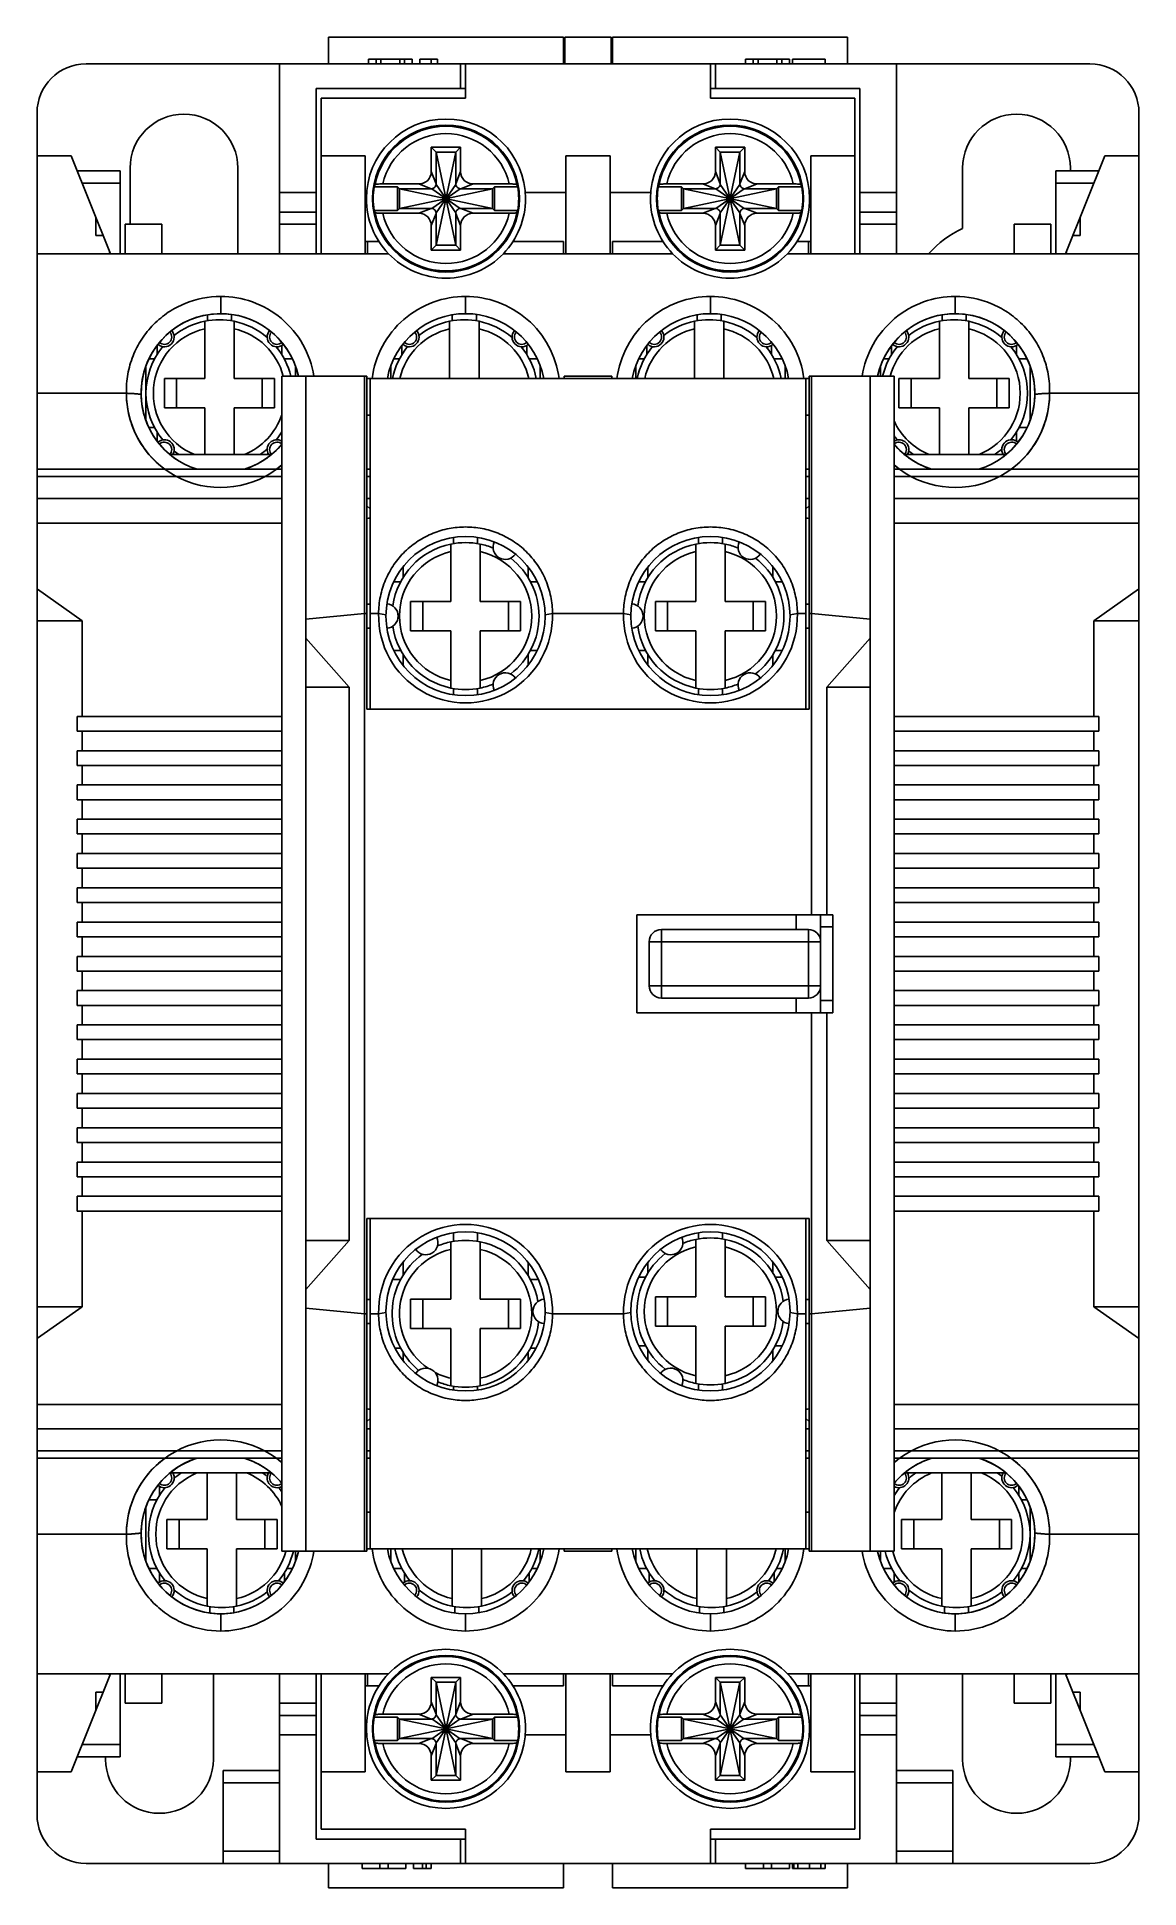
# Model space of a CAD drawing. Header units: millimetres. Extents: x 0 to 45, y 0 to 75.6.
import ezdxf

# ---------------------------------------------------------------- set-up
doc = ezdxf.new("R2010")
doc.units = ezdxf.units.MM
for name, color, linetype in [('6_ALL_SURFS', 7, 'Continuous'), ('BOBBIN_12_BL31', 7, 'Continuous'), ('CASE_AUX_UA_2_BL1', 7, 'Continuous'), ('CONTACT_FIXED_AU_2_BL42', 7, 'Continuous'), ('CONTACT_FIXED_AU_2_BL43', 7, 'Continuous'), ('CONTACT_FIXED_AU_2_BL80', 7, 'Continuous'), ('CONTACT_FIXED_AU_2_BL81', 7, 'Continuous'), ('COVER_AUX_MAIN_UA_2_BL29', 7, 'Continuous'), ('COVER_AUX_MAIN_UA_2_BL30', 7, 'Continuous'), ('COVER_TOP_12_DOME_BL40', 7, 'Continuous'), ('COVER_TOP_12_EXP_BL41', 7, 'Continuous'), ('CROSSBAR_AUX_UA_2_BL33', 7, 'Continuous'), ('FRAME_LOWER_9_BL0', 7, 'Continuous'), ('FRAME_UPPER_9_BL45', 7, 'Continuous'), ('M35_LUG_BL123', 7, 'Continuous'), ('M35_LUG_BL126', 7, 'Continuous'), ('M35_LUG_BL46', 7, 'Continuous'), ('M35_LUG_BL75', 7, 'Continuous'), ('M35_LUG_SCREW_BL121', 7, 'Continuous'), ('M35_LUG_SCREW_BL122', 7, 'Continuous'), ('M35_LUG_SCREW_BL71', 7, 'Continuous'), ('M35_LUG_SCREW_BL72', 7, 'Continuous'), ('MAIN_COVER_12_BL76', 7, 'Continuous'), ('MAIN_COVER_12_BL77', 7, 'Continuous'), ('SCREW_M3L5_BL104', 7, 'Continuous'), ('SCREW_M3L5_BL105', 7, 'Continuous'), ('SCREW_M3L5_BL114', 7, 'Continuous'), ('SCREW_M3L5_BL115', 7, 'Continuous'), ('SCREW_M3L5_BL124', 7, 'Continuous'), ('SCREW_M3L5_BL127', 7, 'Continuous'), ('SCREW_M3L5_BL35', 7, 'Continuous'), ('SCREW_M3L5_BL37', 7, 'Continuous'), ('SCREW_M3L5_BL85', 7, 'Continuous'), ('SCREW_M3L5_BL86', 7, 'Continuous'), ('SCREW_M3L5_BL97', 7, 'Continuous'), ('SCREW_M3L5_BL98', 7, 'Continuous')]:
    doc.layers.add(name, color=color, linetype=linetype)

msp = doc.modelspace()

# ---------------------------------------------------------------- linework, layer by layer
at = {"layer": '6_ALL_SURFS', "color": 7, "linetype": 'Continuous'}
for p, q in [((10.975, 49.05), (10.975, 51.05)), ((10.975, 51.05), (12.753, 49.05)), ((10.975, 49.05), (12.753, 49.05)), ((34.025, 26.45), (32.247, 26.45)), ((34.025, 24.45), (32.247, 26.45)), ((34.025, 26.45), (34.025, 24.45))]:
    msp.add_line(p, q, dxfattribs=at)
at = {"layer": 'BOBBIN_12_BL31', "color": 7, "linetype": 'Continuous'}
for p, q in [((17.5, 74.5), (17.5, 73.1)), ((27.5, 74.5), (17.5, 74.5)), ((27.5, 74.5), (27.5, 73.1)), ((11.6, 70.75), (11.6, 73.1)), ((11.6, 73.1), (17.5, 73.1)), ((33.4, 73.1), (27.5, 73.1)), ((33.4, 70.75), (33.4, 73.1)), ((13.4, 69.25), (13.46, 69.25)), ((19.94, 69.25), (21.6, 69.25)), ((23.4, 69.25), (25.06, 69.25)), ((31.54, 69.25), (31.6, 69.25)), ((13.4, 67.25), (13.961, 67.25)), ((13.5, 66.75), (13.5, 67.25)), ((19.439, 67.25), (21.5, 67.25)), ((21.5, 67.25), (21.5, 66.75)), ((23.5, 66.75), (23.5, 67.25)), ((23.5, 67.25), (25.561, 67.25)), ((31.039, 67.25), (31.6, 67.25)), ((31.5, 67.25), (31.5, 66.75)), ((13.5, 8.25), (13.5, 8.75)), ((21.5, 8.75), (21.5, 8.25)), ((23.5, 8.25), (23.5, 8.75)), ((31.5, 8.75), (31.5, 8.25)), ((13.961, 8.25), (13.4, 8.25)), ((21.5, 8.25), (19.439, 8.25)), ((25.561, 8.25), (23.5, 8.25)), ((31.6, 8.25), (31.039, 8.25)), ((13.4, 6.25), (13.46, 6.25)), ((19.94, 6.25), (21.6, 6.25)), ((23.4, 6.25), (25.06, 6.25)), ((31.54, 6.25), (31.6, 6.25)), ((11.6, 2.4), (11.6, 4.75)), ((33.4, 2.4), (33.4, 4.75)), ((11.6, 2.4), (17.5, 2.4)), ((17.5, 1), (17.5, 2.4)), ((33.4, 2.4), (27.5, 2.4)), ((27.5, 1), (27.5, 2.4)), ((17.5, 1), (27.5, 1))]:
    msp.add_line(p, q, dxfattribs=at)
for centre in [(16.7, 69), (28.3, 69), (16.7, 6.5), (28.3, 6.5)]:
    msp.add_circle(centre, 3, dxfattribs=at)
for centre, start, end in [((16.7, 69), 0, 180), ((28.3, 69), 0, 180), ((16.7, 69), 180, -136.18694), ((16.7, 69), -43.81306, 0), ((28.3, 69), 180, -136.18694), ((28.3, 69), -43.81306, 0), ((16.7, 6.5), 136.18694, 180), ((16.7, 6.5), 0, 43.81306), ((28.3, 6.5), 136.18694, 180), ((28.3, 6.5), 0, 43.81306), ((16.7, 6.5), 180, 0), ((28.3, 6.5), 180, 0)]:
    msp.add_arc(centre, 3.25, start, end, dxfattribs=at)
at = {"layer": 'CASE_AUX_UA_2_BL1', "color": 7, "linetype": 'Continuous'}
for p, q in [((10, 13.75), (10, 61.75)), ((10.975, 61.75), (10, 61.75)), ((10.975, 13.75), (10.975, 61.75)), ((10.975, 61.75), (13.475, 61.75)), ((13.375, 61.75), (13.375, 13.75)), ((13.475, 61.75), (13.475, 48.15)), ((21.525, 61.75), (21.525, 61.65)), ((23.475, 61.75), (21.525, 61.75)), ((23.475, 61.75), (23.475, 61.65)), ((31.525, 48.15), (31.525, 61.75)), ((31.525, 61.75), (34.025, 61.75)), ((31.625, 39.75), (31.625, 61.75)), ((34.025, 13.75), (34.025, 61.75)), ((35, 61.75), (34.025, 61.75)), ((35, 61.75), (35, 13.75)), ((13.6, 56.328), (13.475, 56.45)), ((31.525, 56.45), (31.4, 56.328)), ((10.975, 51.823), (13.375, 52.05)), ((13.475, 52.05), (13.375, 52.05)), ((31.625, 52.05), (31.525, 52.05)), ((31.625, 52.05), (34.025, 51.823)), ((10.975, 51.05), (12.753, 49.05)), ((32.247, 49.05), (34.025, 51.05)), ((34.025, 49.05), (34.025, 51.05)), ((10.975, 49.05), (12.753, 49.05)), ((12.753, 26.45), (12.753, 49.05)), ((32.247, 39.75), (32.247, 49.05)), ((32.247, 49.05), (34.025, 49.05)), ((31.525, 48.15), (13.475, 48.15)), ((24.5, 35.75), (24.5, 39.75)), ((24.5, 39.75), (32.5, 39.75)), ((32.5, 35.75), (32.5, 39.75)), ((32, 39.25), (32.5, 39.25)), ((32.5, 35.75), (24.5, 35.75)), ((31.625, 13.75), (31.625, 35.75)), ((32, 36.25), (32.5, 36.25)), ((32.247, 26.45), (32.247, 35.75)), ((13.475, 27.35), (31.525, 27.35)), ((13.475, 27.35), (13.475, 13.75)), ((31.525, 13.75), (31.525, 27.35)), ((12.753, 26.45), (10.975, 26.45)), ((12.753, 26.45), (10.975, 24.45)), ((34.025, 26.45), (32.247, 26.45)), ((34.025, 24.45), (32.247, 26.45)), ((13.375, 23.45), (10.975, 23.677)), ((13.475, 23.45), (13.375, 23.45)), ((31.625, 23.45), (31.525, 23.45)), ((34.025, 23.677), (31.625, 23.45)), ((13.475, 19.05), (13.6, 19.172)), ((31.4, 19.172), (31.525, 19.05)), ((10.975, 13.75), (10, 13.75)), ((13.475, 13.75), (10.975, 13.75)), ((21.525, 13.85), (21.525, 13.75)), ((23.475, 13.75), (21.525, 13.75)), ((23.475, 13.85), (23.475, 13.75)), ((34.025, 13.75), (31.525, 13.75)), ((35, 13.75), (34.025, 13.75))]:
    msp.add_line(p, q, dxfattribs=at)
at = {"layer": 'CASE_AUX_UA_2_BL1', "color": 4, "linetype": 'Continuous'}
for p, q in [((10.975, 49.05), (10.975, 51.05)), ((10.975, 26.45), (10.975, 24.45)), ((34.025, 26.45), (34.025, 24.45))]:
    msp.add_line(p, q, dxfattribs=at)
at = {"layer": 'CONTACT_FIXED_AU_2_BL42', "color": 7, "linetype": 'Continuous'}
for p, q in [((13.475, 24.04), (13.6, 24.04)), ((13.475, 23.06), (13.6, 23.06))]:
    msp.add_line(p, q, dxfattribs=at)
msp.add_arc((13.6, 20.05), 0.5, -104.4819, -90, dxfattribs=at)
at = {"layer": 'CONTACT_FIXED_AU_2_BL43', "color": 7, "linetype": 'Continuous'}
for p, q in [((13.6, 52.44), (13.475, 52.44)), ((13.6, 51.46), (13.475, 51.46))]:
    msp.add_line(p, q, dxfattribs=at)
msp.add_arc((13.6, 55.45), 0.5, 90, 104.4819, dxfattribs=at)
at = {"layer": 'CONTACT_FIXED_AU_2_BL80', "color": 7, "linetype": 'Continuous'}
for p, q in [((31.4, 24.04), (31.525, 24.04)), ((31.4, 23.06), (31.525, 23.06))]:
    msp.add_line(p, q, dxfattribs=at)
msp.add_arc((31.4, 20.05), 0.5, -90, -75.5181, dxfattribs=at)
at = {"layer": 'CONTACT_FIXED_AU_2_BL81', "color": 7, "linetype": 'Continuous'}
for p, q in [((31.525, 52.44), (31.4, 52.44)), ((31.525, 51.46), (31.4, 51.46))]:
    msp.add_line(p, q, dxfattribs=at)
msp.add_arc((31.4, 55.45), 0.5, 75.5181, 90, dxfattribs=at)
at = {"layer": 'COVER_AUX_MAIN_UA_2_BL29', "color": 7, "linetype": 'Continuous'}
for p, q in [((31.4, 27.35), (13.6, 27.35)), ((13.6, 23.45), (13.6, 27.35)), ((31.4, 23.45), (31.4, 27.35)), ((13.951, 23.45), (13.6, 23.45)), ((13.6, 13.85), (13.6, 23.45)), ((13.951, 23.45), (14.25, 23.5)), ((21.049, 23.45), (20.75, 23.5)), ((23.951, 23.45), (21.049, 23.45)), ((23.951, 23.45), (24.25, 23.5)), ((31.049, 23.45), (30.75, 23.5)), ((31.4, 23.45), (31.049, 23.45)), ((31.4, 23.45), (31.4, 13.85)), ((13.475, 15.35), (13.6, 15.35)), ((31.4, 15.35), (31.525, 15.35)), ((13.475, 13.85), (13.6, 13.85)), ((31.4, 13.85), (13.6, 13.85)), ((31.4, 13.85), (31.525, 13.85))]:
    msp.add_line(p, q, dxfattribs=at)
for centre in [(17.5, 23.55), (27.5, 23.55)]:
    msp.add_circle(centre, 3.25, dxfattribs=at)
for centre, radius, start, end in [((17.5, 23.55), 3.55, -1.61418, -178.38582), ((15.875, 26.365), 0.5, -145.58827, 25.58827), ((27.5, 23.55), 3.55, -1.61418, -178.38582), ((25.875, 26.365), 0.5, -145.58827, 25.58827), ((20.75, 23.55), 0.5, 94.41173, -94.41173), ((30.75, 23.55), 0.5, 94.41173, -94.41173), ((15.875, 20.735), 0.5, -25.58827, 145.58827), ((25.875, 20.735), 0.5, -25.58827, 145.58827)]:
    msp.add_arc(centre, radius, start, end, dxfattribs=at)
for points, knots in [([(21.05, 23.45), (21.05, 23.216), (21.001, 22.745), (20.79, 22.065), (20.447, 21.44), (19.992, 20.901), (19.447, 20.466), (18.835, 20.149), (18.179, 19.955), (17.5, 19.89), (16.822, 19.955), (16.165, 20.148), (15.553, 20.466), (15.009, 20.9), (14.554, 21.44), (14.211, 22.064), (13.999, 22.744), (13.95, 23.216), (13.95, 23.45)], [0, 0, 0, 0, 0.063094, 0.127044, 0.191014, 0.25416, 0.316328, 0.377913, 0.439096, 0.499979, 0.56086, 0.622043, 0.683632, 0.745798, 0.808932, 0.872901, 0.93687, 1, 1, 1, 1]), ([(31.05, 23.45), (31.05, 23.216), (31.001, 22.745), (30.79, 22.065), (30.447, 21.44), (29.992, 20.901), (29.447, 20.466), (28.835, 20.149), (28.179, 19.955), (27.5, 19.89), (26.822, 19.955), (26.165, 20.148), (25.553, 20.466), (25.009, 20.9), (24.554, 21.44), (24.211, 22.064), (23.999, 22.744), (23.95, 23.216), (23.95, 23.45)], [0, 0, 0, 0, 0.063094, 0.127044, 0.191013, 0.25416, 0.316328, 0.377913, 0.439096, 0.499979, 0.56086, 0.622043, 0.683632, 0.745798, 0.808932, 0.872901, 0.93687, 1, 1, 1, 1])]:
    msp.add_open_spline(points, degree=3, knots=knots, dxfattribs=at)
at = {"layer": 'COVER_AUX_MAIN_UA_2_BL30', "color": 7, "linetype": 'Continuous'}
for p, q in [((13.6, 61.65), (13.475, 61.65)), ((13.6, 52.05), (13.6, 61.65)), ((13.6, 61.65), (31.4, 61.65)), ((31.4, 61.65), (31.4, 52.05)), ((31.525, 61.65), (31.4, 61.65)), ((13.6, 60.15), (13.475, 60.15)), ((31.525, 60.15), (31.4, 60.15)), ((13.6, 52.05), (13.6, 48.15)), ((13.6, 52.05), (13.951, 52.05)), ((13.951, 52.05), (14.25, 52)), ((21.049, 52.05), (20.75, 52)), ((21.049, 52.05), (23.951, 52.05)), ((23.951, 52.05), (24.25, 52)), ((31.049, 52.05), (30.75, 52)), ((31.049, 52.05), (31.4, 52.05)), ((31.4, 52.05), (31.4, 48.15)), ((13.6, 48.15), (31.4, 48.15))]:
    msp.add_line(p, q, dxfattribs=at)
for centre in [(17.5, 51.95), (27.5, 51.95)]:
    msp.add_circle(centre, 3.25, dxfattribs=at)
for centre, radius, start, end in [((19.125, 54.765), 0.5, 154.41173, -34.41173), ((29.125, 54.765), 0.5, 154.41173, -34.41173), ((14.25, 51.95), 0.5, -85.58827, 85.58827), ((24.25, 51.95), 0.5, -85.58827, 85.58827), ((17.5, 51.95), 3.55, 178.38582, 1.61418), ((27.5, 51.95), 3.55, 178.38582, 1.61418), ((19.125, 49.135), 0.5, 34.41173, -154.41173), ((29.125, 49.135), 0.5, 34.41173, -154.41173)]:
    msp.add_arc(centre, radius, start, end, dxfattribs=at)
for points, knots in [([(13.95, 52.05), (13.95, 52.284), (13.999, 52.755), (14.21, 53.435), (14.553, 54.06), (15.008, 54.599), (15.553, 55.034), (16.165, 55.351), (16.821, 55.545), (17.5, 55.61), (18.178, 55.545), (18.835, 55.352), (19.447, 55.034), (19.991, 54.6), (20.446, 54.06), (20.789, 53.436), (21.001, 52.756), (21.05, 52.284), (21.05, 52.05)], [0, 0, 0, 0, 0.063094, 0.127044, 0.191013, 0.25416, 0.316328, 0.377913, 0.439096, 0.499979, 0.56086, 0.622043, 0.683632, 0.745798, 0.808932, 0.872901, 0.93687, 1, 1, 1, 1]), ([(23.95, 52.05), (23.95, 52.284), (23.999, 52.755), (24.21, 53.435), (24.553, 54.06), (25.008, 54.599), (25.553, 55.034), (26.165, 55.351), (26.821, 55.545), (27.5, 55.61), (28.178, 55.545), (28.835, 55.352), (29.447, 55.034), (29.991, 54.6), (30.446, 54.06), (30.789, 53.436), (31.001, 52.756), (31.05, 52.284), (31.05, 52.05)], [0, 0, 0, 0, 0.063094, 0.127044, 0.191014, 0.25416, 0.316328, 0.377913, 0.439096, 0.499979, 0.56086, 0.622043, 0.683632, 0.745798, 0.808932, 0.872901, 0.93687, 1, 1, 1, 1])]:
    msp.add_open_spline(points, degree=3, knots=knots, dxfattribs=at)
at = {"layer": 'COVER_TOP_12_DOME_BL40', "color": 7, "linetype": 'Continuous'}
for p, q in [((0, 17.85), (0, 57.65)), ((10, 57.65), (0, 57.65)), ((9.229, 57.95), (5.771, 57.95)), ((13.6, 57.65), (13.475, 57.65)), ((31.525, 57.65), (31.4, 57.65)), ((45, 57.65), (35, 57.65)), ((39.229, 57.95), (35.771, 57.95)), ((45, 17.85), (45, 57.65)), ((0, 56.75), (10, 56.75)), ((13.475, 56.75), (13.6, 56.75)), ((31.4, 56.75), (31.525, 56.75)), ((35, 56.75), (45, 56.75)), ((0, 55.75), (10, 55.75)), ((35, 55.75), (45, 55.75)), ((0, 53.05), (0.014, 53.05)), ((0.014, 53.05), (1.838, 51.76)), ((43.162, 51.76), (44.986, 53.05)), ((44.986, 53.05), (45, 53.05)), ((1.838, 51.76), (0, 51.76)), ((1.838, 51.76), (1.838, 47.85)), ((45, 51.76), (43.162, 51.76)), ((43.162, 51.76), (43.162, 47.85)), ((1.638, 47.25), (1.638, 47.85)), ((1.638, 47.85), (10, 47.85)), ((35, 47.85), (43.362, 47.85)), ((43.362, 47.25), (43.362, 47.85)), ((1.638, 47.25), (10, 47.25)), ((1.838, 47.25), (1.838, 46.45)), ((35, 47.25), (43.362, 47.25)), ((43.162, 47.25), (43.162, 46.45)), ((1.638, 45.85), (1.638, 46.45)), ((1.638, 46.45), (10, 46.45)), ((35, 46.45), (43.362, 46.45)), ((43.362, 45.85), (43.362, 46.45)), ((1.638, 45.85), (10, 45.85)), ((1.838, 45.85), (1.838, 45.05)), ((35, 45.85), (43.362, 45.85)), ((43.162, 45.85), (43.162, 45.05)), ((1.638, 44.45), (1.638, 45.05)), ((1.638, 45.05), (10, 45.05)), ((35, 45.05), (43.362, 45.05)), ((43.362, 44.45), (43.362, 45.05)), ((1.638, 44.45), (10, 44.45)), ((1.838, 44.45), (1.838, 43.65)), ((35, 44.45), (43.362, 44.45)), ((43.162, 44.45), (43.162, 43.65)), ((1.638, 43.05), (1.638, 43.65)), ((1.638, 43.65), (10, 43.65)), ((35, 43.65), (43.362, 43.65)), ((43.362, 43.05), (43.362, 43.65)), ((1.638, 43.05), (10, 43.05)), ((1.838, 43.05), (1.838, 42.25)), ((35, 43.05), (43.362, 43.05)), ((43.162, 43.05), (43.162, 42.25)), ((1.638, 41.65), (1.638, 42.25)), ((1.638, 42.25), (10, 42.25)), ((1.638, 41.65), (10, 41.65)), ((1.838, 41.65), (1.838, 40.85)), ((35, 42.25), (43.362, 42.25)), ((35, 41.65), (43.362, 41.65)), ((43.162, 41.65), (43.162, 40.85)), ((43.362, 41.65), (43.362, 42.25)), ((1.638, 40.25), (1.638, 40.85)), ((1.638, 40.85), (10, 40.85)), ((35, 40.85), (43.362, 40.85)), ((43.362, 40.25), (43.362, 40.85)), ((1.638, 40.25), (10, 40.25)), ((1.838, 40.25), (1.838, 39.45)), ((35, 40.25), (43.362, 40.25)), ((43.162, 40.25), (43.162, 39.45)), ((1.638, 38.85), (1.638, 39.45)), ((1.638, 39.45), (10, 39.45)), ((35, 39.45), (43.362, 39.45)), ((43.362, 38.85), (43.362, 39.45)), ((1.638, 38.85), (10, 38.85)), ((1.838, 38.85), (1.838, 38.05)), ((35, 38.85), (43.362, 38.85)), ((43.162, 38.85), (43.162, 38.05)), ((1.638, 37.45), (1.638, 38.05)), ((1.638, 38.05), (10, 38.05)), ((35, 38.05), (43.362, 38.05)), ((43.362, 37.45), (43.362, 38.05)), ((1.638, 37.45), (10, 37.45)), ((1.838, 37.45), (1.838, 36.65)), ((35, 37.45), (43.362, 37.45)), ((43.162, 37.45), (43.162, 36.65)), ((1.638, 36.05), (1.638, 36.65)), ((1.638, 36.65), (10, 36.65)), ((35, 36.65), (43.362, 36.65)), ((43.362, 36.05), (43.362, 36.65)), ((1.638, 36.05), (10, 36.05)), ((1.838, 36.05), (1.838, 35.25)), ((35, 36.05), (43.362, 36.05)), ((43.162, 36.05), (43.162, 35.25)), ((1.638, 34.65), (1.638, 35.25)), ((1.638, 35.25), (10, 35.25)), ((35, 35.25), (43.362, 35.25)), ((43.362, 34.65), (43.362, 35.25)), ((1.638, 34.65), (10, 34.65)), ((1.838, 34.65), (1.838, 33.85)), ((35, 34.65), (43.362, 34.65)), ((43.162, 34.65), (43.162, 33.85)), ((1.638, 33.25), (1.638, 33.85)), ((1.638, 33.85), (10, 33.85)), ((35, 33.85), (43.362, 33.85)), ((43.362, 33.25), (43.362, 33.85)), ((1.638, 33.25), (10, 33.25)), ((1.838, 33.25), (1.838, 32.45)), ((35, 33.25), (43.362, 33.25)), ((43.162, 33.25), (43.162, 32.45)), ((1.638, 31.85), (1.638, 32.45)), ((1.638, 32.45), (10, 32.45)), ((1.638, 31.85), (10, 31.85)), ((1.838, 31.85), (1.838, 31.05)), ((35, 32.45), (43.362, 32.45)), ((35, 31.85), (43.362, 31.85)), ((43.162, 31.85), (43.162, 31.05)), ((43.362, 31.85), (43.362, 32.45)), ((1.638, 30.45), (1.638, 31.05)), ((1.638, 31.05), (10, 31.05)), ((35, 31.05), (43.362, 31.05)), ((43.362, 30.45), (43.362, 31.05)), ((1.638, 30.45), (10, 30.45)), ((1.838, 30.45), (1.838, 29.65)), ((35, 30.45), (43.362, 30.45)), ((43.162, 30.45), (43.162, 29.65)), ((1.638, 29.05), (1.638, 29.65)), ((1.638, 29.65), (10, 29.65)), ((35, 29.65), (43.362, 29.65)), ((43.362, 29.05), (43.362, 29.65)), ((1.638, 29.05), (10, 29.05)), ((1.838, 29.05), (1.838, 28.25)), ((35, 29.05), (43.362, 29.05)), ((43.162, 29.05), (43.162, 28.25)), ((1.638, 27.65), (1.638, 28.25)), ((1.638, 28.25), (10, 28.25)), ((35, 28.25), (43.362, 28.25)), ((43.362, 27.65), (43.362, 28.25)), ((1.638, 27.65), (10, 27.65)), ((1.838, 27.65), (1.838, 23.74)), ((35, 27.65), (43.362, 27.65)), ((43.162, 27.65), (43.162, 23.74)), ((0, 23.74), (1.838, 23.74)), ((1.838, 23.74), (0.014, 22.45)), ((43.162, 23.74), (45, 23.74)), ((44.986, 22.45), (43.162, 23.74)), ((0, 22.45), (0.014, 22.45)), ((44.986, 22.45), (45, 22.45)), ((0, 19.75), (10, 19.75)), ((35, 19.75), (45, 19.75)), ((0, 18.75), (10, 18.75)), ((13.475, 18.75), (13.6, 18.75)), ((31.4, 18.75), (31.525, 18.75)), ((35, 18.75), (45, 18.75)), ((0, 17.85), (10, 17.85)), ((5.771, 17.55), (9.229, 17.55)), ((13.475, 17.85), (13.6, 17.85)), ((31.4, 17.85), (31.525, 17.85)), ((35, 17.85), (45, 17.85)), ((35.771, 17.55), (39.229, 17.55))]:
    msp.add_line(p, q, dxfattribs=at)
at = {"layer": 'COVER_TOP_12_EXP_BL41', "color": 7, "linetype": 'Continuous'}
for p, q in [((0, 8.75), (0, 66.75)), ((0, 66.75), (14.355, 66.75)), ((19.045, 66.75), (25.955, 66.75)), ((30.645, 66.75), (45, 66.75)), ((45, 8.75), (45, 66.75)), ((7.5, 64.3), (7.5, 65.004)), ((17.5, 64.3), (17.5, 65.004)), ((27.5, 64.3), (27.5, 65.004)), ((37.5, 64.3), (37.5, 65.004)), ((0, 61.05), (3.65, 61.05)), ((41.35, 61.05), (45, 61.05)), ((0, 56.75), (10, 56.75)), ((13.475, 56.75), (13.6, 56.75)), ((31.4, 56.75), (31.525, 56.75)), ((35, 56.75), (45, 56.75)), ((0, 55.75), (10, 55.75)), ((35, 55.75), (45, 55.75)), ((0, 53.05), (0.014, 53.05)), ((0.014, 53.05), (1.838, 51.76)), ((43.162, 51.76), (44.986, 53.05)), ((44.986, 53.05), (45, 53.05)), ((1.838, 51.76), (0, 51.76)), ((1.838, 51.76), (1.838, 47.85)), ((45, 51.76), (43.162, 51.76)), ((43.162, 51.76), (43.162, 47.85)), ((1.638, 47.25), (1.638, 47.85)), ((1.638, 47.85), (10, 47.85)), ((35, 47.85), (43.362, 47.85)), ((43.362, 47.25), (43.362, 47.85)), ((1.638, 47.25), (10, 47.25)), ((1.838, 47.25), (1.838, 46.45)), ((35, 47.25), (43.362, 47.25)), ((43.162, 47.25), (43.162, 46.45)), ((1.638, 45.85), (1.638, 46.45)), ((1.638, 46.45), (10, 46.45)), ((35, 46.45), (43.362, 46.45)), ((43.362, 45.85), (43.362, 46.45)), ((1.638, 45.85), (10, 45.85)), ((1.838, 45.85), (1.838, 45.05)), ((35, 45.85), (43.362, 45.85)), ((43.162, 45.85), (43.162, 45.05)), ((1.638, 44.45), (1.638, 45.05)), ((1.638, 45.05), (10, 45.05)), ((35, 45.05), (43.362, 45.05)), ((43.362, 44.45), (43.362, 45.05)), ((1.638, 44.45), (10, 44.45)), ((1.838, 44.45), (1.838, 43.65)), ((35, 44.45), (43.362, 44.45)), ((43.162, 44.45), (43.162, 43.65)), ((1.638, 43.05), (1.638, 43.65)), ((1.638, 43.65), (10, 43.65)), ((35, 43.65), (43.362, 43.65)), ((43.362, 43.05), (43.362, 43.65)), ((1.638, 43.05), (10, 43.05)), ((1.838, 43.05), (1.838, 42.25)), ((35, 43.05), (43.362, 43.05)), ((43.162, 43.05), (43.162, 42.25)), ((1.638, 41.65), (1.638, 42.25)), ((1.638, 42.25), (10, 42.25)), ((1.638, 41.65), (10, 41.65)), ((1.838, 41.65), (1.838, 40.85)), ((35, 42.25), (43.362, 42.25)), ((35, 41.65), (43.362, 41.65)), ((43.162, 41.65), (43.162, 40.85)), ((43.362, 41.65), (43.362, 42.25)), ((1.638, 40.25), (1.638, 40.85)), ((1.638, 40.85), (10, 40.85)), ((35, 40.85), (43.362, 40.85)), ((43.362, 40.25), (43.362, 40.85)), ((1.638, 40.25), (10, 40.25)), ((1.838, 40.25), (1.838, 39.45)), ((35, 40.25), (43.362, 40.25)), ((43.162, 40.25), (43.162, 39.45)), ((1.638, 38.85), (1.638, 39.45)), ((1.638, 39.45), (10, 39.45)), ((35, 39.45), (43.362, 39.45)), ((43.362, 38.85), (43.362, 39.45)), ((1.638, 38.85), (10, 38.85)), ((1.838, 38.85), (1.838, 38.05)), ((35, 38.85), (43.362, 38.85)), ((43.162, 38.85), (43.162, 38.05)), ((1.638, 37.45), (1.638, 38.05)), ((1.638, 38.05), (10, 38.05)), ((35, 38.05), (43.362, 38.05)), ((43.362, 37.45), (43.362, 38.05)), ((1.638, 37.45), (10, 37.45)), ((1.838, 37.45), (1.838, 36.65)), ((35, 37.45), (43.362, 37.45)), ((43.162, 37.45), (43.162, 36.65)), ((1.638, 36.05), (1.638, 36.65)), ((1.638, 36.65), (10, 36.65)), ((35, 36.65), (43.362, 36.65)), ((43.362, 36.05), (43.362, 36.65)), ((1.638, 36.05), (10, 36.05)), ((1.838, 36.05), (1.838, 35.25)), ((35, 36.05), (43.362, 36.05)), ((43.162, 36.05), (43.162, 35.25)), ((1.638, 34.65), (1.638, 35.25)), ((1.638, 35.25), (10, 35.25)), ((35, 35.25), (43.362, 35.25)), ((43.362, 34.65), (43.362, 35.25)), ((1.638, 34.65), (10, 34.65)), ((1.838, 34.65), (1.838, 33.85)), ((35, 34.65), (43.362, 34.65)), ((43.162, 34.65), (43.162, 33.85)), ((1.638, 33.25), (1.638, 33.85)), ((1.638, 33.85), (10, 33.85)), ((35, 33.85), (43.362, 33.85)), ((43.362, 33.25), (43.362, 33.85)), ((1.638, 33.25), (10, 33.25)), ((1.838, 33.25), (1.838, 32.45)), ((35, 33.25), (43.362, 33.25)), ((43.162, 33.25), (43.162, 32.45)), ((1.638, 31.85), (1.638, 32.45)), ((1.638, 32.45), (10, 32.45)), ((1.638, 31.85), (10, 31.85)), ((1.838, 31.85), (1.838, 31.05)), ((35, 32.45), (43.362, 32.45)), ((35, 31.85), (43.362, 31.85)), ((43.162, 31.85), (43.162, 31.05)), ((43.362, 31.85), (43.362, 32.45)), ((1.638, 30.45), (1.638, 31.05)), ((1.638, 31.05), (10, 31.05)), ((35, 31.05), (43.362, 31.05)), ((43.362, 30.45), (43.362, 31.05)), ((1.638, 30.45), (10, 30.45)), ((1.838, 30.45), (1.838, 29.65)), ((35, 30.45), (43.362, 30.45)), ((43.162, 30.45), (43.162, 29.65)), ((1.638, 29.05), (1.638, 29.65)), ((1.638, 29.65), (10, 29.65)), ((35, 29.65), (43.362, 29.65)), ((43.362, 29.05), (43.362, 29.65)), ((1.638, 29.05), (10, 29.05)), ((1.838, 29.05), (1.838, 28.25)), ((35, 29.05), (43.362, 29.05)), ((43.162, 29.05), (43.162, 28.25)), ((1.638, 27.65), (1.638, 28.25)), ((1.638, 28.25), (10, 28.25)), ((35, 28.25), (43.362, 28.25)), ((43.362, 27.65), (43.362, 28.25)), ((1.638, 27.65), (10, 27.65)), ((1.838, 27.65), (1.838, 23.74)), ((35, 27.65), (43.362, 27.65)), ((43.162, 27.65), (43.162, 23.74)), ((0, 23.74), (1.838, 23.74)), ((1.838, 23.74), (0.014, 22.45)), ((43.162, 23.74), (45, 23.74)), ((44.986, 22.45), (43.162, 23.74)), ((0, 22.45), (0.014, 22.45)), ((44.986, 22.45), (45, 22.45)), ((0, 19.75), (10, 19.75)), ((35, 19.75), (45, 19.75)), ((0, 18.75), (10, 18.75)), ((13.475, 18.75), (13.6, 18.75)), ((31.4, 18.75), (31.525, 18.75)), ((35, 18.75), (45, 18.75)), ((0, 14.45), (3.65, 14.45)), ((41.35, 14.45), (45, 14.45)), ((7.5, 11.2), (7.5, 10.496)), ((17.5, 11.2), (17.5, 10.496)), ((27.5, 11.2), (27.5, 10.496)), ((37.5, 11.2), (37.5, 10.496)), ((0, 8.75), (14.355, 8.75)), ((19.045, 8.75), (25.955, 8.75)), ((30.645, 8.75), (45, 8.75))]:
    msp.add_line(p, q, dxfattribs=at)
for centre, radius, start, end in [((16.7, 69), 3.25, -136.18694, -43.81306), ((28.3, 69), 3.25, -136.18694, -43.81306), ((7.5, 61.05), 3.25, 12.44623, -107.41394), ((17.5, 61.05), 3.25, 10.63934, 169.36067), ((27.5, 61.05), 3.25, 10.63934, 169.36067), ((37.5, 61.05), 3.25, -72.58368, 167.55376), ((5.202, 63.348), 0.4, -131.47188, 41.47188), ((9.798, 63.348), 0.4, 138.52812, -48.52812), ((15.202, 63.348), 0.4, -131.47188, 41.47188), ((19.798, 63.348), 0.4, 138.52812, -48.52812), ((25.202, 63.348), 0.4, -131.47188, 41.47188), ((29.798, 63.348), 0.4, 138.52812, -48.52812), ((35.202, 63.348), 0.4, -131.47188, 41.47188), ((39.798, 63.348), 0.4, 138.52812, -48.52812), ((7.5, 61.05), 3.85, 180, -49.4745), ((37.5, 61.05), 3.85, -130.5255, 0), ((5.202, 58.752), 0.4, -30.40999, 131.47188), ((7.5, 61.05), 3.25, -72.58368, -39.67775), ((9.798, 58.752), 0.4, 59.62537, -149.59001), ((37.5, 61.05), 3.25, -140.32229, -107.41394), ((35.202, 58.752), 0.4, -30.40999, 120.37463), ((39.798, 58.752), 0.4, 48.52812, -149.59001), ((7.5, 14.45), 3.85, 49.4745, 180), ((37.5, 14.45), 3.85, 0, 130.5255), ((7.5, 14.45), 3.25, 107.41632, -12.44624), ((7.5, 14.45), 3.25, 39.67771, 72.58606), ((37.5, 14.45), 3.25, -167.55377, 72.58606), ((37.5, 14.45), 3.25, 107.41632, 140.32225), ((5.202, 16.748), 0.4, -131.47188, 30.40999), ((9.798, 16.748), 0.4, 149.59001, -59.62537), ((35.202, 16.748), 0.4, -120.37463, 30.40999), ((39.798, 16.748), 0.4, 149.59001, -48.52812), ((17.5, 14.45), 3.25, -169.36066, -10.63933), ((27.5, 14.45), 3.25, -169.36066, -10.63933), ((5.202, 12.152), 0.4, -41.47188, 131.47188), ((9.798, 12.152), 0.4, 48.52812, -138.52812), ((15.202, 12.152), 0.4, -41.47188, 131.47188), ((19.798, 12.152), 0.4, 48.52812, -138.52812), ((25.202, 12.152), 0.4, -41.47188, 131.47188), ((29.798, 12.152), 0.4, 48.52812, -138.52812), ((35.202, 12.152), 0.4, -41.47188, 131.47188), ((39.798, 12.152), 0.4, 48.52812, -138.52812), ((16.7, 6.5), 3.25, 43.81306, 136.18694), ((28.3, 6.5), 3.25, 43.81306, 136.18694)]:
    msp.add_arc(centre, radius, start, end, dxfattribs=at)
for points, knots in [([(7.5, 65.005), (7.006, 65.005), (6.243, 64.854), (5.346, 64.377), (4.744, 63.88), (4.254, 63.273), (3.896, 62.581), (3.683, 61.831), (3.644, 61.31), (3.651, 61.05)], [0, 0, 0, 0, 0.241783, 0.36776, 0.494663, 0.620928, 0.746653, 0.872915, 1, 1, 1, 1]), ([(11.304, 61.75), (11.233, 62.201), (10.927, 63.085), (10.034, 64.161), (8.839, 64.848), (7.938, 65.005), (7.5, 65.005)], [0, 0, 0, 0, 0.252381, 0.505318, 0.757687, 1, 1, 1, 1]), ([(17.5, 65.005), (17.054, 65.005), (16.136, 64.843), (14.924, 64.13), (14.033, 63.019), (13.742, 62.111), (13.682, 61.65)], [0, 0, 0, 0, 0.242447, 0.494877, 0.74756, 1, 1, 1, 1]), ([(21.318, 61.65), (21.258, 62.111), (20.967, 63.019), (20.075, 64.13), (18.864, 64.843), (17.946, 65.005), (17.5, 65.005)], [0, 0, 0, 0, 0.252461, 0.50521, 0.757637, 1, 1, 1, 1]), ([(27.5, 65.005), (27.054, 65.005), (26.136, 64.843), (24.924, 64.13), (24.033, 63.019), (23.742, 62.111), (23.682, 61.65)], [0, 0, 0, 0, 0.242447, 0.494877, 0.74756, 1, 1, 1, 1]), ([(31.318, 61.65), (31.258, 62.111), (30.967, 63.019), (30.075, 64.13), (28.864, 64.843), (27.946, 65.005), (27.5, 65.005)], [0, 0, 0, 0, 0.252461, 0.50521, 0.757637, 1, 1, 1, 1]), ([(37.5, 65.005), (37.062, 65.005), (36.161, 64.848), (34.965, 64.161), (34.073, 63.085), (33.767, 62.201), (33.696, 61.75)], [0, 0, 0, 0, 0.242398, 0.494772, 0.747642, 1, 1, 1, 1]), ([(41.349, 61.05), (41.356, 61.31), (41.317, 61.831), (41.104, 62.581), (40.746, 63.273), (40.256, 63.88), (39.653, 64.377), (38.756, 64.854), (37.994, 65.005), (37.5, 65.005)], [0, 0, 0, 0, 0.127093, 0.25336, 0.379108, 0.505408, 0.632332, 0.758299, 1, 1, 1, 1]), ([(3.65, 61.05), (3.7, 61.046), (3.8, 61.046), (3.95, 61.036), (4.1, 61.02), (4.2, 61.011), (4.25, 61.006)], [0, 0, 0, 0, 0.249665, 0.499478, 0.749738, 1, 1, 1, 1]), ([(40.75, 61.006), (40.8, 61.011), (40.9, 61.02), (41.049, 61.036), (41.2, 61.046), (41.3, 61.046), (41.35, 61.05)], [0, 0, 0, 0, 0.250267, 0.500533, 0.75034, 1, 1, 1, 1]), ([(3.651, 14.45), (3.644, 14.19), (3.683, 13.669), (3.896, 12.919), (4.254, 12.227), (4.744, 11.62), (5.347, 11.123), (6.244, 10.646), (7.006, 10.495), (7.5, 10.495)], [0, 0, 0, 0, 0.127093, 0.25336, 0.379108, 0.505408, 0.632332, 0.758299, 1, 1, 1, 1]), ([(4.25, 14.494), (4.2, 14.489), (4.1, 14.48), (3.951, 14.464), (3.8, 14.454), (3.7, 14.454), (3.65, 14.45)], [0, 0, 0, 0, 0.250267, 0.500533, 0.75034, 1, 1, 1, 1]), ([(37.5, 10.495), (37.994, 10.495), (38.757, 10.646), (39.654, 11.123), (40.256, 11.62), (40.746, 12.227), (41.104, 12.919), (41.317, 13.669), (41.356, 14.19), (41.349, 14.45)], [0, 0, 0, 0, 0.241783, 0.36776, 0.494663, 0.620928, 0.746653, 0.872915, 1, 1, 1, 1]), ([(41.35, 14.45), (41.3, 14.454), (41.2, 14.454), (41.05, 14.465), (40.9, 14.48), (40.8, 14.489), (40.75, 14.494)], [0, 0, 0, 0, 0.249665, 0.499478, 0.749738, 1, 1, 1, 1]), ([(7.5, 10.495), (7.938, 10.495), (8.839, 10.652), (10.035, 11.339), (10.927, 12.415), (11.233, 13.299), (11.304, 13.75)], [0, 0, 0, 0, 0.242398, 0.494772, 0.747642, 1, 1, 1, 1]), ([(13.682, 13.85), (13.742, 13.389), (14.033, 12.481), (14.925, 11.37), (16.136, 10.657), (17.054, 10.495), (17.5, 10.495)], [0, 0, 0, 0, 0.252461, 0.50521, 0.757637, 1, 1, 1, 1]), ([(17.5, 10.495), (17.946, 10.495), (18.864, 10.658), (20.076, 11.37), (20.967, 12.481), (21.258, 13.389), (21.318, 13.85)], [0, 0, 0, 0, 0.242447, 0.494877, 0.74756, 1, 1, 1, 1]), ([(23.682, 13.85), (23.742, 13.389), (24.033, 12.481), (24.925, 11.37), (26.136, 10.657), (27.054, 10.495), (27.5, 10.495)], [0, 0, 0, 0, 0.252461, 0.50521, 0.757637, 1, 1, 1, 1]), ([(27.5, 10.495), (27.946, 10.495), (28.864, 10.658), (30.076, 11.37), (30.967, 12.481), (31.258, 13.389), (31.318, 13.85)], [0, 0, 0, 0, 0.242447, 0.494877, 0.74756, 1, 1, 1, 1]), ([(33.696, 13.75), (33.767, 13.299), (34.073, 12.415), (34.966, 11.339), (36.161, 10.652), (37.062, 10.495), (37.5, 10.495)], [0, 0, 0, 0, 0.252381, 0.505318, 0.757687, 1, 1, 1, 1])]:
    msp.add_open_spline(points, degree=3, knots=knots, dxfattribs=at)
at = {"layer": 'CROSSBAR_AUX_UA_2_BL33', "color": 7, "linetype": 'Continuous'}
for p, q in [((31, 39.75), (31, 39.15)), ((32, 35.75), (32, 39.75)), ((25, 38.65), (25, 36.85)), ((25, 38.65), (32, 38.65)), ((25.5, 39.15), (25.5, 36.35)), ((25.5, 39.15), (31.5, 39.15)), ((31.5, 36.35), (31.5, 39.15)), ((25, 36.85), (32, 36.85)), ((25.5, 36.35), (31.5, 36.35)), ((31, 36.35), (31, 35.75))]:
    msp.add_line(p, q, dxfattribs=at)
for centre, start, end in [((25.5, 38.65), 90, 180), ((31.5, 38.65), 0, 90), ((25.5, 36.85), 180, -90), ((31.5, 36.85), -90, 0)]:
    msp.add_arc(centre, 0.5, start, end, dxfattribs=at)
at = {"layer": 'FRAME_LOWER_9_BL0', "color": 7, "linetype": 'Continuous'}
for p, q in [((11.9, 74.5), (11.9, 75.6)), ((11.9, 75.6), (21.5, 75.6)), ((21.5, 74.5), (21.5, 75.6)), ((21.55, 75.6), (21.55, 74.5)), ((23.45, 75.6), (21.55, 75.6)), ((23.45, 74.5), (23.45, 75.6)), ((23.5, 74.5), (23.5, 75.6)), ((23.5, 75.6), (33.1, 75.6)), ((33.1, 74.5), (33.1, 75.6)), ((2, 74.5), (17.5, 74.5)), ((9.9, 66.75), (9.9, 74.5)), ((13.533, 74.5), (13.533, 74.7)), ((13.533, 74.7), (15.326, 74.7)), ((13.849, 74.5), (13.849, 74.7)), ((14.046, 74.5), (14.046, 74.7)), ((14.813, 74.5), (14.813, 74.7)), ((15.01, 74.5), (15.01, 74.7)), ((15.326, 74.5), (15.326, 74.7)), ((15.636, 74.5), (15.636, 74.7)), ((15.636, 74.7), (16.359, 74.7)), ((16.095, 74.5), (16.095, 74.7)), ((16.359, 74.5), (16.359, 74.7)), ((17.3, 73.5), (17.3, 74.5)), ((27.5, 74.5), (43, 74.5)), ((27.7, 73.5), (27.7, 74.5)), ((28.933, 74.5), (28.933, 74.7)), ((28.933, 74.7), (30.726, 74.7)), ((29.249, 74.5), (29.249, 74.7)), ((29.446, 74.5), (29.446, 74.7)), ((30.213, 74.5), (30.213, 74.7)), ((30.41, 74.5), (30.41, 74.7)), ((30.726, 74.5), (30.726, 74.7)), ((30.85, 74.5), (30.85, 74.7)), ((30.85, 74.7), (32.179, 74.7)), ((32.179, 74.5), (32.179, 74.7)), ((35.1, 66.75), (35.1, 74.5)), ((11.4, 66.75), (11.4, 73.5)), ((17.5, 73.5), (11.4, 73.5)), ((33.6, 73.5), (27.5, 73.5)), ((33.6, 66.75), (33.6, 73.5)), ((0, 70.75), (0, 72.5)), ((45, 72.5), (45, 70.75)), ((3.8, 70.25), (3.8, 67.95)), ((8.2, 66.75), (8.2, 70.25)), ((37.8, 70.25), (37.8, 67.781)), ((42.2, 70.137), (42.2, 70.25)), ((11.4, 69.25), (9.9, 69.25)), ((35.1, 69.25), (33.6, 69.25)), ((11.4, 68.45), (9.9, 68.45)), ((35.1, 68.45), (33.6, 68.45)), ((3.6, 66.75), (3.6, 67.95)), ((5.1, 67.95), (3.6, 67.95)), ((5.1, 67.95), (5.1, 66.75)), ((11.4, 67.95), (9.9, 67.95)), ((35.1, 67.95), (33.6, 67.95)), ((39.9, 66.75), (39.9, 67.95)), ((41.4, 67.95), (39.9, 67.95)), ((41.4, 67.95), (41.4, 66.75)), ((3.6, 7.55), (3.6, 8.75)), ((5.1, 8.75), (5.1, 7.55)), ((7.2, 5.25), (7.2, 8.75)), ((9.9, 1), (9.9, 8.75)), ((11.4, 2), (11.4, 8.75)), ((33.6, 2), (33.6, 8.75)), ((35.1, 1), (35.1, 8.75)), ((37.8, 8.75), (37.8, 5.25)), ((39.9, 7.55), (39.9, 8.75)), ((41.4, 8.75), (41.4, 7.55)), ((3.6, 7.55), (5.1, 7.55)), ((9.9, 7.55), (11.4, 7.55)), ((9.9, 7.05), (11.4, 7.05)), ((33.6, 7.55), (35.1, 7.55)), ((33.6, 7.05), (35.1, 7.05)), ((39.9, 7.55), (41.4, 7.55)), ((11.4, 6.25), (9.9, 6.25)), ((35.1, 6.25), (33.6, 6.25)), ((2.8, 5.363), (2.8, 5.25)), ((42.2, 5.25), (42.2, 5.363)), ((0, 3), (0, 4.75)), ((7.6, 4.8), (9.9, 4.8)), ((7.6, 1), (7.6, 4.8)), ((37.4, 4.8), (35.1, 4.8)), ((37.4, 4.8), (37.4, 1)), ((45, 4.75), (45, 3)), ((7.6, 4.3), (9.9, 4.3)), ((37.4, 4.3), (35.1, 4.3)), ((11.4, 2), (17.5, 2)), ((17.3, 2), (17.3, 1)), ((27.5, 2), (33.6, 2)), ((27.7, 2), (27.7, 1)), ((2, 1), (17.5, 1)), ((7.6, 1.5), (9.9, 1.5)), ((11.9, 1), (11.9, 0)), ((13.273, 1), (13.273, 0.8)), ((15.066, 0.8), (13.273, 0.8)), ((14.003, 1), (14.003, 0.8)), ((14.336, 1), (14.336, 0.8)), ((15.066, 1), (15.066, 0.8)), ((15.376, 1), (15.376, 0.8)), ((16.099, 0.8), (15.376, 0.8)), ((15.742, 1), (15.742, 0.8)), ((15.893, 1), (15.893, 0.8)), ((16.099, 1), (16.099, 0.8)), ((21.5, 1), (21.5, 0)), ((23.5, 1), (23.5, 0)), ((27.5, 1), (43, 1)), ((28.933, 1), (28.933, 0.8)), ((30.726, 0.8), (28.933, 0.8)), ((29.663, 1), (29.663, 0.8)), ((29.996, 1), (29.996, 0.8)), ((30.726, 1), (30.726, 0.8)), ((30.85, 1), (30.85, 0.8)), ((32.184, 0.8), (30.85, 0.8)), ((30.9, 1), (30.9, 0.8)), ((31.074, 1), (31.074, 0.8)), ((31.549, 1), (31.549, 0.8)), ((32.009, 1), (32.009, 0.8)), ((32.184, 1), (32.184, 0.8)), ((33.1, 1), (33.1, 0)), ((37.4, 1.5), (35.1, 1.5)), ((21.5, 0), (11.9, 0)), ((33.1, 0), (23.5, 0))]:
    msp.add_line(p, q, dxfattribs=at)
for centre, radius, start, end in [((2, 72.5), 2, 90, 180), ((43, 72.5), 2, 0, 90), ((6, 70.25), 2.2, 0, 180), ((40, 70.25), 2.2, 0, 180), ((39.5, 64.05), 4.1, 114.49628, 138.77937), ((5, 5.25), 2.2, 180, 0), ((40, 5.25), 2.2, 180, 0), ((2, 3), 2, 180, -90), ((43, 3), 2, -90, 0)]:
    msp.add_arc(centre, radius, start, end, dxfattribs=at)
at = {"layer": 'FRAME_UPPER_9_BL45', "color": 40, "linetype": 'Continuous'}
for p, q in [((17.3, 74.5), (17.5, 74.5)), ((27.5, 74.5), (27.7, 74.5)), ((17.5, 1), (17.3, 1)), ((27.7, 1), (27.5, 1))]:
    msp.add_line(p, q, dxfattribs=at)
at = {"layer": 'FRAME_UPPER_9_BL45', "color": 7, "linetype": 'Continuous'}
for p, q in [((0, 66.75), (0, 70.75)), ((0, 70.75), (1.4, 70.75)), ((3, 66.75), (1.4, 70.75)), ((11.6, 66.75), (11.6, 70.75)), ((11.6, 70.75), (13.4, 70.75)), ((13.4, 66.75), (13.4, 70.75)), ((21.6, 66.75), (21.6, 70.75)), ((21.6, 70.75), (23.4, 70.75)), ((23.4, 66.75), (23.4, 70.75)), ((31.6, 66.75), (31.6, 70.75)), ((31.6, 70.75), (33.4, 70.75)), ((33.4, 66.75), (33.4, 70.75)), ((42, 66.75), (43.6, 70.75)), ((43.6, 70.75), (45, 70.75)), ((45, 66.75), (45, 70.75)), ((3.4, 70.137), (1.646, 70.137)), ((3.4, 69.637), (1.845, 69.637)), ((3.4, 66.75), (3.4, 70.137)), ((41.6, 66.75), (41.6, 70.137)), ((43.354, 70.137), (41.6, 70.137)), ((43.155, 69.637), (41.6, 69.637)), ((2.4, 68.25), (2.4, 67.5)), ((42.6, 67.5), (42.6, 68.25)), ((2.4, 67.5), (2.7, 67.5)), ((42.3, 67.5), (42.6, 67.5)), ((2.9, 66.75), (2.983, 66.792)), ((42.017, 66.792), (42.1, 66.75)), ((0, 4.75), (0, 8.75)), ((1.4, 4.75), (3, 8.75)), ((2.983, 8.708), (2.9, 8.75)), ((3.4, 5.363), (3.4, 8.75)), ((11.6, 4.75), (11.6, 8.75)), ((13.4, 4.75), (13.4, 8.75)), ((21.6, 4.75), (21.6, 8.75)), ((23.4, 4.75), (23.4, 8.75)), ((31.6, 4.75), (31.6, 8.75)), ((33.4, 4.75), (33.4, 8.75)), ((41.6, 5.363), (41.6, 8.75)), ((43.6, 4.75), (42, 8.75)), ((42.1, 8.75), (42.017, 8.708)), ((45, 4.75), (45, 8.75)), ((2.7, 8), (2.4, 8)), ((2.4, 8), (2.4, 7.25)), ((42.6, 8), (42.3, 8)), ((42.6, 7.25), (42.6, 8)), ((1.646, 5.363), (3.4, 5.363)), ((1.845, 5.863), (3.4, 5.863)), ((41.6, 5.863), (43.155, 5.863)), ((41.6, 5.363), (43.354, 5.363)), ((0, 4.75), (1.4, 4.75)), ((11.6, 4.75), (13.4, 4.75)), ((21.6, 4.75), (23.4, 4.75)), ((31.6, 4.75), (33.4, 4.75)), ((43.6, 4.75), (45, 4.75))]:
    msp.add_line(p, q, dxfattribs=at)
at = {"layer": 'M35_LUG_BL123', "color": 7, "linetype": 'Continuous'}
for p, q in [((18.356, 71.5), (18.322, 71.5)), ((18.356, 66.5), (18.322, 66.5))]:
    msp.add_line(p, q, dxfattribs=at)
at = {"layer": 'M35_LUG_BL126', "color": 7, "linetype": 'Continuous'}
for p, q in [((29.956, 71.5), (29.922, 71.5)), ((29.956, 66.5), (29.922, 66.5))]:
    msp.add_line(p, q, dxfattribs=at)
at = {"layer": 'M35_LUG_BL46', "color": 7, "linetype": 'Continuous'}
for p, q in [((29.956, 9), (29.922, 9)), ((29.956, 4), (29.922, 4))]:
    msp.add_line(p, q, dxfattribs=at)
at = {"layer": 'M35_LUG_BL75', "color": 7, "linetype": 'Continuous'}
for p, q in [((18.356, 9), (18.322, 9)), ((18.356, 4), (18.322, 4))]:
    msp.add_line(p, q, dxfattribs=at)
at = {"layer": 'M35_LUG_SCREW_BL121', "color": 7, "linetype": 'Continuous'}
for p, q in [((16.1, 71.1), (16.1, 70.105)), ((16.3, 70.9), (16.1, 71.1)), ((17.3, 71.1), (16.1, 71.1)), ((17.1, 70.9), (17.3, 71.1)), ((17.3, 70.105), (17.3, 71.1)), ((16.3, 67.1), (17.1, 70.9)), ((16.3, 70.9), (16.3, 69.602)), ((17.1, 67.1), (16.3, 70.9)), ((17.1, 70.9), (16.3, 70.9)), ((17.1, 69.602), (17.1, 70.9)), ((14.116, 69.6), (15.595, 69.6)), ((16.098, 69.4), (15.595, 69.6)), ((16.3, 69.602), (16.1, 70.105)), ((16.298, 68.422), (17.102, 69.578)), ((17.102, 68.422), (16.298, 69.578)), ((17.1, 69.602), (17.3, 70.105)), ((17.302, 69.4), (17.805, 69.6)), ((17.805, 69.6), (19.284, 69.6)), ((13.77, 69.48), (14.72, 69.48)), ((14.72, 68.52), (14.72, 69.48)), ((14.8, 69.4), (14.72, 69.48)), ((14.8, 69.4), (14.8, 68.6)), ((18.6, 68.6), (14.8, 69.4)), ((14.8, 68.6), (18.6, 69.4)), ((16.098, 69.4), (14.8, 69.4)), ((16.122, 68.598), (17.278, 69.402)), ((17.278, 68.598), (16.122, 69.402)), ((18.6, 69.4), (17.302, 69.4)), ((18.6, 69.4), (18.68, 69.48)), ((18.6, 68.6), (18.6, 69.4)), ((18.68, 68.52), (18.68, 69.48)), ((18.68, 69.48), (19.63, 69.48)), ((13.77, 68.52), (14.72, 68.52)), ((15.595, 68.4), (14.116, 68.4)), ((14.8, 68.6), (14.72, 68.52)), ((14.8, 68.6), (16.098, 68.6)), ((16.098, 68.6), (15.595, 68.4)), ((16.3, 68.398), (16.1, 67.895)), ((16.3, 68.398), (16.3, 67.1)), ((17.1, 67.1), (17.1, 68.398)), ((17.1, 68.398), (17.3, 67.895)), ((17.302, 68.6), (17.805, 68.4)), ((17.302, 68.6), (18.6, 68.6)), ((19.284, 68.4), (17.805, 68.4)), ((18.6, 68.6), (18.68, 68.52)), ((18.68, 68.52), (19.63, 68.52)), ((16.1, 67.895), (16.1, 66.9)), ((17.3, 66.9), (17.3, 67.895)), ((16.3, 67.1), (16.1, 66.9)), ((16.1, 66.9), (17.3, 66.9)), ((16.3, 67.1), (17.1, 67.1)), ((17.1, 67.1), (17.3, 66.9))]:
    msp.add_line(p, q, dxfattribs=at)
msp.add_circle((16.7, 69), 2.986, dxfattribs=at)
for radius, start, end in [(2.953, 11.14051, 168.85949), (2.653, 13.07192, 166.92808), (2.969, 170.6948, -170.6948), (2.969, -9.3052, 9.3052), (2.953, -168.85949, -11.14051), (2.653, -166.92808, -13.07192)]:
    msp.add_arc((16.7, 69), radius, start, end, dxfattribs=at)
for centre, major_axis, ratio, start_param, end_param in [((16.7, 68.45), (0, 3.148), 0.984648, 1.207061, 1.237654), ((15.561, 70.139), (-0.393, 0.393), 0.939231, 2.387521, 3.895664), ((15.843, 69.771), (0.438, -0.245), 0.531052, 0.20406, 0.288816), ((17.557, 69.771), (0.438, 0.245), 0.531052, 2.852776, 2.937533), ((17.839, 70.139), (0.393, 0.393), 0.939231, 2.387521, 3.895664), ((16.7, 68.45), (0, 3.148), 0.984648, 5.045532, 5.076124), ((15.929, 69.857), (-0.245, 0.438), 0.531052, 2.852776, 2.937533), ((17.471, 69.857), (0.245, 0.438), 0.531052, 3.345652, 3.430409), ((16.7, 69.55), (0, 3.148), 0.984648, 1.903939, 1.934532), ((15.561, 67.861), (-0.393, -0.393), 0.939231, 2.387521, 3.895664), ((15.929, 68.143), (0.245, 0.438), 0.531052, 0.20406, 0.288816), ((15.843, 68.229), (0.438, 0.245), 0.531052, 5.994369, 6.079126), ((17.557, 68.229), (0.438, -0.245), 0.531052, 3.345652, 3.430409), ((17.471, 68.143), (-0.245, 0.438), 0.531052, 5.994369, 6.079126), ((17.839, 67.861), (0.393, -0.393), 0.939231, 2.387521, 3.895664), ((16.7, 69.55), (0, 3.148), 0.984648, 4.348653, 4.379246)]:
    msp.add_ellipse(centre, major_axis=major_axis, ratio=ratio, start_param=start_param, end_param=end_param, dxfattribs=at)
for points, knots in [([(14.116, 69.6), (14.077, 69.6), (14.005, 69.599), (13.92, 69.594), (13.864, 69.588), (13.833, 69.583), (13.815, 69.578), (13.804, 69.574), (13.803, 69.571)], [0, 0, 0, 0, 0.36655, 0.683486, 0.80823, 0.904224, 0.968327, 1, 1, 1, 1]), ([(19.597, 69.571), (19.596, 69.574), (19.585, 69.578), (19.567, 69.583), (19.536, 69.588), (19.48, 69.594), (19.395, 69.599), (19.323, 69.6), (19.284, 69.6)], [0, 0, 0, 0, 0.031673, 0.095776, 0.19177, 0.316514, 0.63345, 1, 1, 1, 1]), ([(13.803, 68.429), (13.804, 68.426), (13.815, 68.422), (13.833, 68.417), (13.864, 68.412), (13.92, 68.406), (14.005, 68.401), (14.077, 68.4), (14.116, 68.4)], [0, 0, 0, 0, 0.031673, 0.095776, 0.19177, 0.316514, 0.63345, 1, 1, 1, 1]), ([(19.284, 68.4), (19.323, 68.4), (19.395, 68.401), (19.48, 68.406), (19.536, 68.412), (19.567, 68.417), (19.585, 68.422), (19.596, 68.426), (19.597, 68.429)], [0, 0, 0, 0, 0.36655, 0.683486, 0.80823, 0.904224, 0.968327, 1, 1, 1, 1])]:
    msp.add_open_spline(points, degree=3, knots=knots, dxfattribs=at)
for points in [[(16.122, 69.402), (16.165, 69.408), (16.249, 69.451), (16.292, 69.535), (16.298, 69.578)], [(17.102, 69.578), (17.108, 69.535), (17.151, 69.451), (17.235, 69.408), (17.278, 69.402)], [(16.298, 68.422), (16.292, 68.466), (16.249, 68.549), (16.165, 68.592), (16.122, 68.598)], [(17.278, 68.598), (17.235, 68.592), (17.151, 68.549), (17.108, 68.466), (17.102, 68.422)]]:
    msp.add_open_spline(points, degree=3, dxfattribs=at)
at = {"layer": 'M35_LUG_SCREW_BL122', "color": 7, "linetype": 'Continuous'}
for p, q in [((27.7, 71.1), (27.7, 70.105)), ((27.9, 70.9), (27.7, 71.1)), ((28.9, 71.1), (27.7, 71.1)), ((28.7, 70.9), (28.9, 71.1)), ((28.9, 70.105), (28.9, 71.1)), ((27.9, 67.1), (28.7, 70.9)), ((27.9, 70.9), (27.9, 69.602)), ((28.7, 67.1), (27.9, 70.9)), ((28.7, 70.9), (27.9, 70.9)), ((28.7, 69.602), (28.7, 70.9)), ((25.716, 69.6), (27.195, 69.6)), ((27.698, 69.4), (27.195, 69.6)), ((27.9, 69.602), (27.7, 70.105)), ((27.898, 68.422), (28.702, 69.578)), ((28.702, 68.422), (27.898, 69.578)), ((28.7, 69.602), (28.9, 70.105)), ((28.902, 69.4), (29.405, 69.6)), ((29.405, 69.6), (30.884, 69.6)), ((25.37, 69.48), (26.32, 69.48)), ((26.32, 68.52), (26.32, 69.48)), ((26.4, 69.4), (26.32, 69.48)), ((26.4, 69.4), (26.4, 68.6)), ((26.4, 68.6), (30.2, 69.4)), ((27.698, 69.4), (26.4, 69.4)), ((26.4, 69.4), (30.2, 68.6)), ((27.722, 68.598), (28.878, 69.402)), ((28.878, 68.598), (27.722, 69.402)), ((30.2, 69.4), (28.902, 69.4)), ((30.2, 69.4), (30.28, 69.48)), ((30.2, 68.6), (30.2, 69.4)), ((30.28, 68.52), (30.28, 69.48)), ((30.28, 69.48), (31.23, 69.48)), ((25.37, 68.52), (26.32, 68.52)), ((27.195, 68.4), (25.716, 68.4)), ((26.4, 68.6), (26.32, 68.52)), ((26.4, 68.6), (27.698, 68.6)), ((27.698, 68.6), (27.195, 68.4)), ((27.9, 68.398), (27.7, 67.895)), ((27.9, 68.398), (27.9, 67.1)), ((28.7, 67.1), (28.7, 68.398)), ((28.7, 68.398), (28.9, 67.895)), ((28.902, 68.6), (30.2, 68.6)), ((28.902, 68.6), (29.405, 68.4)), ((30.884, 68.4), (29.405, 68.4)), ((30.2, 68.6), (30.28, 68.52)), ((30.28, 68.52), (31.23, 68.52)), ((27.7, 67.895), (27.7, 66.9)), ((28.9, 66.9), (28.9, 67.895)), ((27.9, 67.1), (27.7, 66.9)), ((27.7, 66.9), (28.9, 66.9)), ((27.9, 67.1), (28.7, 67.1)), ((28.7, 67.1), (28.9, 66.9))]:
    msp.add_line(p, q, dxfattribs=at)
msp.add_circle((28.3, 69), 2.986, dxfattribs=at)
for radius, start, end in [(2.953, 11.14051, 168.85949), (2.653, 13.07192, 166.92808), (2.969, 170.6948, -170.6948), (2.969, -9.3052, 9.3052), (2.953, -168.85949, -11.14051), (2.653, -166.92808, -13.07192)]:
    msp.add_arc((28.3, 69), radius, start, end, dxfattribs=at)
for centre, major_axis, ratio, start_param, end_param in [((28.3, 68.45), (0, 3.148), 0.984648, 1.207061, 1.237654), ((27.161, 70.139), (-0.393, 0.393), 0.939231, 2.387521, 3.895664), ((27.443, 69.771), (0.438, -0.245), 0.531052, 0.20406, 0.288816), ((29.157, 69.771), (0.438, 0.245), 0.531052, 2.852776, 2.937533), ((29.439, 70.139), (0.393, 0.393), 0.939231, 2.387521, 3.895664), ((28.3, 68.45), (0, 3.148), 0.984648, 5.045532, 5.076124), ((27.529, 69.857), (-0.245, 0.438), 0.531052, 2.852776, 2.937533), ((29.071, 69.857), (0.245, 0.438), 0.531052, 3.345652, 3.430409), ((28.3, 69.55), (0, 3.148), 0.984648, 1.903939, 1.934532), ((27.161, 67.861), (-0.393, -0.393), 0.939231, 2.387521, 3.895664), ((27.529, 68.143), (0.245, 0.438), 0.531052, 0.20406, 0.288816), ((27.443, 68.229), (0.438, 0.245), 0.531052, 5.994369, 6.079126), ((29.157, 68.229), (0.438, -0.245), 0.531052, 3.345652, 3.430409), ((29.071, 68.143), (-0.245, 0.438), 0.531052, 5.994369, 6.079126), ((29.439, 67.861), (0.393, -0.393), 0.939231, 2.387521, 3.895664), ((28.3, 69.55), (0, 3.148), 0.984648, 4.348653, 4.379246)]:
    msp.add_ellipse(centre, major_axis=major_axis, ratio=ratio, start_param=start_param, end_param=end_param, dxfattribs=at)
for points, knots in [([(25.716, 69.6), (25.677, 69.6), (25.605, 69.599), (25.52, 69.594), (25.464, 69.588), (25.433, 69.583), (25.415, 69.578), (25.404, 69.574), (25.403, 69.571)], [0, 0, 0, 0, 0.36655, 0.683486, 0.80823, 0.904224, 0.968327, 1, 1, 1, 1]), ([(31.197, 69.571), (31.196, 69.574), (31.185, 69.578), (31.167, 69.583), (31.136, 69.588), (31.08, 69.594), (30.995, 69.599), (30.923, 69.6), (30.884, 69.6)], [0, 0, 0, 0, 0.031673, 0.095776, 0.19177, 0.316514, 0.63345, 1, 1, 1, 1]), ([(25.403, 68.429), (25.404, 68.426), (25.415, 68.422), (25.433, 68.417), (25.464, 68.412), (25.52, 68.406), (25.605, 68.401), (25.677, 68.4), (25.716, 68.4)], [0, 0, 0, 0, 0.031673, 0.095776, 0.19177, 0.316514, 0.63345, 1, 1, 1, 1]), ([(30.884, 68.4), (30.923, 68.4), (30.995, 68.401), (31.08, 68.406), (31.136, 68.412), (31.167, 68.417), (31.185, 68.422), (31.196, 68.426), (31.197, 68.429)], [0, 0, 0, 0, 0.36655, 0.683486, 0.80823, 0.904224, 0.968327, 1, 1, 1, 1])]:
    msp.add_open_spline(points, degree=3, knots=knots, dxfattribs=at)
for points in [[(27.722, 69.402), (27.765, 69.408), (27.849, 69.451), (27.892, 69.535), (27.898, 69.578)], [(28.702, 69.578), (28.708, 69.535), (28.751, 69.451), (28.835, 69.408), (28.878, 69.402)], [(27.898, 68.422), (27.892, 68.466), (27.849, 68.549), (27.765, 68.592), (27.722, 68.598)], [(28.878, 68.598), (28.835, 68.592), (28.751, 68.549), (28.708, 68.466), (28.702, 68.422)]]:
    msp.add_open_spline(points, degree=3, dxfattribs=at)
at = {"layer": 'M35_LUG_SCREW_BL71', "color": 7, "linetype": 'Continuous'}
for p, q in [((28.9, 8.6), (27.7, 8.6)), ((27.9, 8.4), (27.7, 8.6)), ((27.7, 8.6), (27.7, 7.605)), ((28.7, 8.4), (27.9, 8.4)), ((28.7, 4.6), (27.9, 8.4)), ((27.9, 8.4), (27.9, 7.102)), ((27.9, 4.6), (28.7, 8.4)), ((28.7, 8.4), (28.9, 8.6)), ((28.7, 7.102), (28.7, 8.4)), ((28.9, 7.605), (28.9, 8.6)), ((27.9, 7.102), (27.7, 7.605)), ((28.7, 7.102), (28.9, 7.605)), ((25.37, 6.98), (26.32, 6.98)), ((25.716, 7.1), (27.195, 7.1)), ((26.4, 6.9), (26.32, 6.98)), ((26.32, 6.02), (26.32, 6.98)), ((26.4, 6.1), (30.2, 6.9)), ((27.698, 6.9), (26.4, 6.9)), ((26.4, 6.9), (30.2, 6.1)), ((26.4, 6.9), (26.4, 6.1)), ((27.698, 6.9), (27.195, 7.1)), ((28.878, 6.098), (27.722, 6.902)), ((27.722, 6.098), (28.878, 6.902)), ((28.702, 5.922), (27.898, 7.078)), ((27.898, 5.922), (28.702, 7.078)), ((28.902, 6.9), (29.405, 7.1)), ((30.2, 6.9), (28.902, 6.9)), ((29.405, 7.1), (30.884, 7.1)), ((30.2, 6.9), (30.28, 6.98)), ((30.2, 6.1), (30.2, 6.9)), ((30.28, 6.98), (31.23, 6.98)), ((30.28, 6.02), (30.28, 6.98)), ((26.4, 6.1), (26.32, 6.02)), ((26.4, 6.1), (27.698, 6.1)), ((27.698, 6.1), (27.195, 5.9)), ((28.902, 6.1), (30.2, 6.1)), ((28.902, 6.1), (29.405, 5.9)), ((30.2, 6.1), (30.28, 6.02)), ((25.37, 6.02), (26.32, 6.02)), ((27.195, 5.9), (25.716, 5.9)), ((27.9, 5.898), (27.7, 5.395)), ((27.7, 5.395), (27.7, 4.4)), ((27.9, 5.898), (27.9, 4.6)), ((28.7, 5.898), (28.9, 5.395)), ((28.7, 4.6), (28.7, 5.898)), ((28.9, 4.4), (28.9, 5.395)), ((30.884, 5.9), (29.405, 5.9)), ((30.28, 6.02), (31.23, 6.02)), ((27.9, 4.6), (27.7, 4.4)), ((27.9, 4.6), (28.7, 4.6)), ((28.7, 4.6), (28.9, 4.4)), ((27.7, 4.4), (28.9, 4.4))]:
    msp.add_line(p, q, dxfattribs=at)
msp.add_circle((28.3, 6.5), 2.986, dxfattribs=at)
for radius, start, end in [(2.953, 11.14051, 168.85949), (2.653, 13.07192, 166.92808), (2.969, 170.6948, -170.6948), (2.969, -9.3052, 9.3052), (2.953, -168.85949, -11.14051), (2.653, -166.92808, -13.07192)]:
    msp.add_arc((28.3, 6.5), radius, start, end, dxfattribs=at)
for centre, major_axis, ratio, start_param, end_param in [((27.161, 7.639), (-0.393, 0.393), 0.939231, 2.387521, 3.895664), ((29.439, 7.639), (0.393, 0.393), 0.939231, 2.387521, 3.895664), ((28.3, 5.95), (0, 3.148), 0.984648, 1.207061, 1.237654), ((27.529, 7.357), (-0.245, 0.438), 0.531052, 2.852776, 2.937533), ((27.443, 7.271), (0.438, -0.245), 0.531052, 0.20406, 0.288816), ((29.157, 7.271), (0.438, 0.245), 0.531052, 2.852776, 2.937533), ((29.071, 7.357), (0.245, 0.438), 0.531052, 3.345652, 3.430409), ((28.3, 5.95), (0, 3.148), 0.984648, 5.045532, 5.076124), ((27.529, 5.643), (0.245, 0.438), 0.531052, 0.20406, 0.288816), ((29.071, 5.643), (-0.245, 0.438), 0.531052, 5.994369, 6.079126), ((28.3, 7.05), (0, 3.148), 0.984648, 1.903939, 1.934532), ((27.161, 5.361), (-0.393, -0.393), 0.939231, 2.387521, 3.895664), ((27.443, 5.729), (0.438, 0.245), 0.531052, 5.994369, 6.079126), ((29.157, 5.729), (0.438, -0.245), 0.531052, 3.345652, 3.430409), ((29.439, 5.361), (0.393, -0.393), 0.939231, 2.387521, 3.895664), ((28.3, 7.05), (0, 3.148), 0.984648, 4.348653, 4.379246)]:
    msp.add_ellipse(centre, major_axis=major_axis, ratio=ratio, start_param=start_param, end_param=end_param, dxfattribs=at)
for points, knots in [([(25.716, 7.1), (25.677, 7.1), (25.605, 7.099), (25.52, 7.094), (25.464, 7.088), (25.433, 7.083), (25.415, 7.078), (25.404, 7.074), (25.403, 7.071)], [0, 0, 0, 0, 0.36655, 0.683486, 0.80823, 0.904224, 0.968327, 1, 1, 1, 1]), ([(31.197, 7.071), (31.196, 7.074), (31.185, 7.078), (31.167, 7.083), (31.136, 7.088), (31.08, 7.094), (30.995, 7.099), (30.923, 7.1), (30.884, 7.1)], [0, 0, 0, 0, 0.031673, 0.095776, 0.19177, 0.316514, 0.63345, 1, 1, 1, 1]), ([(25.403, 5.929), (25.404, 5.926), (25.415, 5.922), (25.433, 5.917), (25.464, 5.912), (25.52, 5.906), (25.605, 5.901), (25.677, 5.9), (25.716, 5.9)], [0, 0, 0, 0, 0.031673, 0.095776, 0.19177, 0.316514, 0.63345, 1, 1, 1, 1]), ([(30.884, 5.9), (30.923, 5.9), (30.995, 5.901), (31.08, 5.906), (31.136, 5.912), (31.167, 5.917), (31.185, 5.922), (31.196, 5.926), (31.197, 5.929)], [0, 0, 0, 0, 0.36655, 0.683486, 0.80823, 0.904224, 0.968327, 1, 1, 1, 1])]:
    msp.add_open_spline(points, degree=3, knots=knots, dxfattribs=at)
for points in [[(27.722, 6.902), (27.765, 6.908), (27.849, 6.951), (27.892, 7.035), (27.898, 7.078)], [(28.702, 7.078), (28.708, 7.035), (28.751, 6.951), (28.835, 6.908), (28.878, 6.902)], [(27.898, 5.922), (27.892, 5.965), (27.849, 6.049), (27.765, 6.092), (27.722, 6.098)], [(28.878, 6.098), (28.835, 6.092), (28.751, 6.049), (28.708, 5.965), (28.702, 5.922)]]:
    msp.add_open_spline(points, degree=3, dxfattribs=at)
at = {"layer": 'M35_LUG_SCREW_BL72', "color": 7, "linetype": 'Continuous'}
for p, q in [((17.3, 8.6), (16.1, 8.6)), ((16.3, 8.4), (16.1, 8.6)), ((16.1, 8.6), (16.1, 7.605)), ((17.1, 8.4), (16.3, 8.4)), ((17.1, 4.6), (16.3, 8.4)), ((16.3, 8.4), (16.3, 7.102)), ((16.3, 4.6), (17.1, 8.4)), ((17.1, 8.4), (17.3, 8.6)), ((17.1, 7.102), (17.1, 8.4)), ((17.3, 7.605), (17.3, 8.6)), ((16.3, 7.102), (16.1, 7.605)), ((17.1, 7.102), (17.3, 7.605)), ((13.77, 6.98), (14.72, 6.98)), ((14.116, 7.1), (15.595, 7.1)), ((14.8, 6.9), (14.72, 6.98)), ((14.72, 6.02), (14.72, 6.98)), ((16.098, 6.9), (14.8, 6.9)), ((14.8, 6.9), (18.6, 6.1)), ((14.8, 6.1), (18.6, 6.9)), ((14.8, 6.9), (14.8, 6.1)), ((16.098, 6.9), (15.595, 7.1)), ((17.278, 6.098), (16.122, 6.902)), ((16.122, 6.098), (17.278, 6.902)), ((17.102, 5.922), (16.298, 7.078)), ((16.298, 5.922), (17.102, 7.078)), ((17.302, 6.9), (17.805, 7.1)), ((18.6, 6.9), (17.302, 6.9)), ((17.805, 7.1), (19.284, 7.1)), ((18.6, 6.9), (18.68, 6.98)), ((18.6, 6.1), (18.6, 6.9)), ((18.68, 6.98), (19.63, 6.98)), ((18.68, 6.02), (18.68, 6.98)), ((14.8, 6.1), (14.72, 6.02)), ((14.8, 6.1), (16.098, 6.1)), ((16.098, 6.1), (15.595, 5.9)), ((17.302, 6.1), (18.6, 6.1)), ((17.302, 6.1), (17.805, 5.9)), ((18.6, 6.1), (18.68, 6.02)), ((13.77, 6.02), (14.72, 6.02)), ((15.595, 5.9), (14.116, 5.9)), ((16.3, 5.898), (16.1, 5.395)), ((16.1, 5.395), (16.1, 4.4)), ((16.3, 5.898), (16.3, 4.6)), ((17.1, 5.898), (17.3, 5.395)), ((17.1, 4.6), (17.1, 5.898)), ((17.3, 4.4), (17.3, 5.395)), ((19.284, 5.9), (17.805, 5.9)), ((18.68, 6.02), (19.63, 6.02)), ((16.3, 4.6), (16.1, 4.4)), ((16.3, 4.6), (17.1, 4.6)), ((17.1, 4.6), (17.3, 4.4)), ((16.1, 4.4), (17.3, 4.4))]:
    msp.add_line(p, q, dxfattribs=at)
msp.add_circle((16.7, 6.5), 2.986, dxfattribs=at)
for radius, start, end in [(2.953, 11.14051, 168.85949), (2.653, 13.07192, 166.92808), (2.969, 170.6948, -170.6948), (2.969, -9.3052, 9.3052), (2.953, -168.85949, -11.14051), (2.653, -166.92808, -13.07192)]:
    msp.add_arc((16.7, 6.5), radius, start, end, dxfattribs=at)
for centre, major_axis, ratio, start_param, end_param in [((15.561, 7.639), (-0.393, 0.393), 0.939231, 2.387521, 3.895664), ((17.839, 7.639), (0.393, 0.393), 0.939231, 2.387521, 3.895664), ((16.7, 5.95), (0, 3.148), 0.984648, 1.207061, 1.237654), ((15.929, 7.357), (-0.245, 0.438), 0.531052, 2.852776, 2.937533), ((15.843, 7.271), (0.438, -0.245), 0.531052, 0.20406, 0.288816), ((17.557, 7.271), (0.438, 0.245), 0.531052, 2.852776, 2.937533), ((17.471, 7.357), (0.245, 0.438), 0.531052, 3.345652, 3.430409), ((16.7, 5.95), (0, 3.148), 0.984648, 5.045532, 5.076124), ((15.929, 5.643), (0.245, 0.438), 0.531052, 0.20406, 0.288816), ((17.471, 5.643), (-0.245, 0.438), 0.531052, 5.994369, 6.079126), ((16.7, 7.05), (0, 3.148), 0.984648, 1.903939, 1.934532), ((15.561, 5.361), (-0.393, -0.393), 0.939231, 2.387521, 3.895664), ((15.843, 5.729), (0.438, 0.245), 0.531052, 5.994369, 6.079126), ((17.557, 5.729), (0.438, -0.245), 0.531052, 3.345652, 3.430409), ((17.839, 5.361), (0.393, -0.393), 0.939231, 2.387521, 3.895664), ((16.7, 7.05), (0, 3.148), 0.984648, 4.348653, 4.379246)]:
    msp.add_ellipse(centre, major_axis=major_axis, ratio=ratio, start_param=start_param, end_param=end_param, dxfattribs=at)
for points, knots in [([(14.116, 7.1), (14.077, 7.1), (14.005, 7.099), (13.92, 7.094), (13.864, 7.088), (13.833, 7.083), (13.815, 7.078), (13.804, 7.074), (13.803, 7.071)], [0, 0, 0, 0, 0.36655, 0.683486, 0.80823, 0.904224, 0.968327, 1, 1, 1, 1]), ([(19.597, 7.071), (19.596, 7.074), (19.585, 7.078), (19.567, 7.083), (19.536, 7.088), (19.48, 7.094), (19.395, 7.099), (19.323, 7.1), (19.284, 7.1)], [0, 0, 0, 0, 0.031673, 0.095776, 0.19177, 0.316514, 0.63345, 1, 1, 1, 1]), ([(13.803, 5.929), (13.804, 5.926), (13.815, 5.922), (13.833, 5.917), (13.864, 5.912), (13.92, 5.906), (14.005, 5.901), (14.077, 5.9), (14.116, 5.9)], [0, 0, 0, 0, 0.031673, 0.095776, 0.19177, 0.316514, 0.63345, 1, 1, 1, 1]), ([(19.284, 5.9), (19.323, 5.9), (19.395, 5.901), (19.48, 5.906), (19.536, 5.912), (19.567, 5.917), (19.585, 5.922), (19.596, 5.926), (19.597, 5.929)], [0, 0, 0, 0, 0.36655, 0.683486, 0.80823, 0.904224, 0.968327, 1, 1, 1, 1])]:
    msp.add_open_spline(points, degree=3, knots=knots, dxfattribs=at)
for points in [[(16.122, 6.902), (16.165, 6.908), (16.249, 6.951), (16.292, 7.035), (16.298, 7.078)], [(17.102, 7.078), (17.108, 7.035), (17.151, 6.951), (17.235, 6.908), (17.278, 6.902)], [(16.298, 5.922), (16.292, 5.965), (16.249, 6.049), (16.165, 6.092), (16.122, 6.098)], [(17.278, 6.098), (17.235, 6.092), (17.151, 6.049), (17.108, 5.965), (17.102, 5.922)]]:
    msp.add_open_spline(points, degree=3, dxfattribs=at)
at = {"layer": 'MAIN_COVER_12_BL76', "color": 7, "linetype": 'Continuous'}
for p, q in [((0, 57.95), (0, 66.75)), ((14.355, 66.75), (0, 66.75)), ((25.955, 66.75), (19.045, 66.75)), ((45, 66.75), (30.645, 66.75)), ((45, 57.95), (45, 66.75)), ((7.5, 64.3), (7.5, 65.004)), ((17.5, 64.3), (17.5, 65.004)), ((27.5, 64.3), (27.5, 65.004)), ((37.5, 64.3), (37.5, 65.004)), ((4.45, 62.173), (4.45, 59.928)), ((10.55, 61.75), (10.55, 62.173)), ((14.45, 62.173), (14.45, 61.65)), ((20.55, 61.65), (20.55, 62.173)), ((24.45, 62.173), (24.45, 61.65)), ((30.55, 61.65), (30.55, 62.173)), ((34.45, 62.173), (34.45, 61.75)), ((40.55, 59.928), (40.55, 62.173)), ((3.65, 61.05), (0, 61.05)), ((45, 61.05), (41.35, 61.05)), ((5.424, 58.55), (9.576, 58.55)), ((35.424, 58.55), (39.576, 58.55)), ((5.217, 57.95), (0, 57.95)), ((5.217, 57.95), (5.771, 57.95)), ((9.229, 57.95), (9.783, 57.95)), ((10, 57.95), (9.783, 57.95)), ((13.6, 57.95), (13.475, 57.95)), ((31.525, 57.95), (31.4, 57.95)), ((35.217, 57.95), (35, 57.95)), ((35.217, 57.95), (35.771, 57.95)), ((39.229, 57.95), (39.783, 57.95)), ((45, 57.95), (39.783, 57.95))]:
    msp.add_line(p, q, dxfattribs=at)
for centre, radius, start, end in [((16.7, 69), 3.25, -136.18694, -43.81306), ((28.3, 69), 3.25, -136.18694, -43.81306), ((7.5, 61.05), 3.25, 12.44623, -179.22187), ((17.5, 61.05), 3.25, 10.63934, 169.36067), ((27.5, 61.05), 3.25, 10.63934, 169.36067), ((37.5, 61.05), 3.25, -0.77715, 167.55376), ((5.202, 63.348), 0.3, -132.35464, 42.35464), ((9.798, 63.348), 0.3, 137.64536, -47.64536), ((15.202, 63.348), 0.3, -132.35464, 42.35464), ((19.798, 63.348), 0.3, 137.64536, -47.64536), ((25.202, 63.348), 0.3, -132.35464, 42.35464), ((29.798, 63.348), 0.3, 137.64536, -47.64536), ((35.202, 63.348), 0.3, -132.35464, 42.35464), ((39.798, 63.348), 0.3, 137.64536, -47.64536), ((7.5, 61.05), 3.85, 180, -126.37104), ((7.5, 61.05), 3.25, -179.22187, -107.88279), ((37.5, 61.05), 3.25, -72.13914, -0.77715), ((37.5, 61.05), 3.85, -53.62896, 0), ((5.202, 58.752), 0.3, -42.35464, 132.35464), ((7.5, 61.05), 3.25, -72.13914, -39.69701), ((9.798, 58.752), 0.3, 47.64536, -137.64536), ((37.5, 61.05), 3.25, -140.3031, -107.88279), ((35.202, 58.752), 0.3, -42.35464, 132.35464), ((39.798, 58.752), 0.3, 47.64536, -137.64536), ((7.5, 61.05), 3.85, -53.62896, -49.49195), ((37.5, 61.05), 3.85, -130.50805, -126.37104)]:
    msp.add_arc(centre, radius, start, end, dxfattribs=at)
for points, knots in [([(7.5, 65.005), (7.006, 65.005), (6.243, 64.854), (5.346, 64.377), (4.744, 63.88), (4.254, 63.273), (3.896, 62.581), (3.683, 61.831), (3.644, 61.31), (3.651, 61.05)], [0, 0, 0, 0, 0.241783, 0.36776, 0.494663, 0.620928, 0.746653, 0.872915, 1, 1, 1, 1]), ([(11.304, 61.75), (11.233, 62.201), (10.927, 63.085), (10.034, 64.161), (8.839, 64.848), (7.938, 65.005), (7.5, 65.005)], [0, 0, 0, 0, 0.252381, 0.505318, 0.757687, 1, 1, 1, 1]), ([(17.5, 65.005), (17.054, 65.005), (16.136, 64.843), (14.924, 64.13), (14.033, 63.019), (13.742, 62.111), (13.682, 61.65)], [0, 0, 0, 0, 0.242447, 0.494877, 0.74756, 1, 1, 1, 1]), ([(21.318, 61.65), (21.258, 62.111), (20.967, 63.019), (20.075, 64.13), (18.864, 64.843), (17.946, 65.005), (17.5, 65.005)], [0, 0, 0, 0, 0.252461, 0.50521, 0.757637, 1, 1, 1, 1]), ([(27.5, 65.005), (27.054, 65.005), (26.136, 64.843), (24.924, 64.13), (24.033, 63.019), (23.742, 62.111), (23.682, 61.65)], [0, 0, 0, 0, 0.242447, 0.494877, 0.74756, 1, 1, 1, 1]), ([(31.318, 61.65), (31.258, 62.111), (30.967, 63.019), (30.075, 64.13), (28.864, 64.843), (27.946, 65.005), (27.5, 65.005)], [0, 0, 0, 0, 0.252461, 0.50521, 0.757637, 1, 1, 1, 1]), ([(37.5, 65.005), (37.062, 65.005), (36.161, 64.848), (34.965, 64.161), (34.073, 63.085), (33.767, 62.201), (33.696, 61.75)], [0, 0, 0, 0, 0.242398, 0.494772, 0.747642, 1, 1, 1, 1]), ([(41.349, 61.05), (41.356, 61.31), (41.317, 61.831), (41.104, 62.581), (40.746, 63.273), (40.256, 63.88), (39.653, 64.377), (38.756, 64.854), (37.994, 65.005), (37.5, 65.005)], [0, 0, 0, 0, 0.127093, 0.25336, 0.379108, 0.505408, 0.632332, 0.758299, 1, 1, 1, 1]), ([(3.65, 61.05), (3.7, 61.046), (3.8, 61.046), (3.95, 61.036), (4.1, 61.02), (4.2, 61.011), (4.25, 61.006)], [0, 0, 0, 0, 0.249665, 0.499478, 0.749738, 1, 1, 1, 1]), ([(40.75, 61.006), (40.8, 61.011), (40.9, 61.02), (41.049, 61.036), (41.2, 61.046), (41.3, 61.046), (41.35, 61.05)], [0, 0, 0, 0, 0.250267, 0.500533, 0.75034, 1, 1, 1, 1])]:
    msp.add_open_spline(points, degree=3, knots=knots, dxfattribs=at)
at = {"layer": 'MAIN_COVER_12_BL77', "color": 7, "linetype": 'Continuous'}
for p, q in [((0, 8.75), (0, 17.55)), ((0, 17.55), (5.217, 17.55)), ((5.771, 17.55), (5.217, 17.55)), ((9.783, 17.55), (9.229, 17.55)), ((9.783, 17.55), (10, 17.55)), ((13.475, 17.55), (13.6, 17.55)), ((31.4, 17.55), (31.525, 17.55)), ((35, 17.55), (35.217, 17.55)), ((35.771, 17.55), (35.217, 17.55)), ((39.783, 17.55), (39.229, 17.55)), ((39.783, 17.55), (45, 17.55)), ((45, 8.75), (45, 17.55)), ((9.576, 16.95), (5.424, 16.95)), ((39.576, 16.95), (35.424, 16.95)), ((4.45, 15.573), (4.45, 13.328)), ((40.55, 13.328), (40.55, 15.573)), ((0, 14.45), (3.65, 14.45)), ((41.35, 14.45), (45, 14.45)), ((10.55, 13.328), (10.55, 13.75)), ((14.45, 13.85), (14.45, 13.328)), ((20.55, 13.328), (20.55, 13.85)), ((24.45, 13.85), (24.45, 13.328)), ((30.55, 13.328), (30.55, 13.85)), ((34.45, 13.75), (34.45, 13.328)), ((7.5, 11.2), (7.5, 10.496)), ((17.5, 11.2), (17.5, 10.496)), ((27.5, 11.2), (27.5, 10.496)), ((37.5, 11.2), (37.5, 10.496)), ((0, 8.75), (14.355, 8.75)), ((19.045, 8.75), (25.955, 8.75)), ((30.645, 8.75), (45, 8.75))]:
    msp.add_line(p, q, dxfattribs=at)
for centre, radius, start, end in [((7.5, 14.45), 3.85, 126.37104, 180), ((7.5, 14.45), 3.25, 107.86086, 179.22285), ((7.5, 14.45), 3.25, 39.6969, 72.11721), ((7.5, 14.45), 3.85, 49.49195, 53.62896), ((37.5, 14.45), 3.85, 126.37104, 130.50805), ((37.5, 14.45), 3.25, 107.86086, 140.30299), ((37.5, 14.45), 3.25, 0.77813, 72.11721), ((37.5, 14.45), 3.85, 0, 53.62896), ((5.202, 16.748), 0.3, -132.35464, 42.35464), ((9.798, 16.748), 0.3, 137.64536, -47.64536), ((35.202, 16.748), 0.3, -132.35464, 42.35464), ((39.798, 16.748), 0.3, 137.64536, -47.64536), ((7.5, 14.45), 3.25, 179.22285, -12.44624), ((37.5, 14.45), 3.25, -167.55377, 0.77813), ((17.5, 14.45), 3.25, -169.36066, -10.63933), ((27.5, 14.45), 3.25, -169.36066, -10.63933), ((5.202, 12.152), 0.3, -42.35464, 132.35464), ((9.798, 12.152), 0.3, 47.64536, -137.64536), ((15.202, 12.152), 0.3, -42.35464, 132.35464), ((19.798, 12.152), 0.3, 47.64536, -137.64536), ((25.202, 12.152), 0.3, -42.35464, 132.35464), ((29.798, 12.152), 0.3, 47.64536, -137.64536), ((35.202, 12.152), 0.3, -42.35464, 132.35464), ((39.798, 12.152), 0.3, 47.64536, -137.64536), ((16.7, 6.5), 3.25, 43.81306, 136.18694), ((28.3, 6.5), 3.25, 43.81306, 136.18694)]:
    msp.add_arc(centre, radius, start, end, dxfattribs=at)
for points, knots in [([(3.651, 14.45), (3.644, 14.19), (3.683, 13.669), (3.896, 12.919), (4.254, 12.227), (4.744, 11.62), (5.347, 11.123), (6.244, 10.646), (7.006, 10.495), (7.5, 10.495)], [0, 0, 0, 0, 0.127093, 0.25336, 0.379108, 0.505408, 0.632332, 0.758299, 1, 1, 1, 1]), ([(4.25, 14.494), (4.2, 14.489), (4.1, 14.48), (3.951, 14.464), (3.8, 14.454), (3.7, 14.454), (3.65, 14.45)], [0, 0, 0, 0, 0.250267, 0.500533, 0.75034, 1, 1, 1, 1]), ([(37.5, 10.495), (37.994, 10.495), (38.757, 10.646), (39.654, 11.123), (40.256, 11.62), (40.746, 12.227), (41.104, 12.919), (41.317, 13.669), (41.356, 14.19), (41.349, 14.45)], [0, 0, 0, 0, 0.241783, 0.36776, 0.494663, 0.620928, 0.746653, 0.872915, 1, 1, 1, 1]), ([(41.35, 14.45), (41.3, 14.454), (41.2, 14.454), (41.05, 14.465), (40.9, 14.48), (40.8, 14.489), (40.75, 14.494)], [0, 0, 0, 0, 0.249665, 0.499478, 0.749738, 1, 1, 1, 1]), ([(7.5, 10.495), (7.938, 10.495), (8.839, 10.652), (10.035, 11.339), (10.927, 12.415), (11.233, 13.299), (11.304, 13.75)], [0, 0, 0, 0, 0.242398, 0.494772, 0.747642, 1, 1, 1, 1]), ([(13.682, 13.85), (13.742, 13.389), (14.033, 12.481), (14.925, 11.37), (16.136, 10.657), (17.054, 10.495), (17.5, 10.495)], [0, 0, 0, 0, 0.252461, 0.50521, 0.757637, 1, 1, 1, 1]), ([(17.5, 10.495), (17.946, 10.495), (18.864, 10.658), (20.076, 11.37), (20.967, 12.481), (21.258, 13.389), (21.318, 13.85)], [0, 0, 0, 0, 0.242447, 0.494877, 0.74756, 1, 1, 1, 1]), ([(23.682, 13.85), (23.742, 13.389), (24.033, 12.481), (24.925, 11.37), (26.136, 10.657), (27.054, 10.495), (27.5, 10.495)], [0, 0, 0, 0, 0.252461, 0.50521, 0.757637, 1, 1, 1, 1]), ([(27.5, 10.495), (27.946, 10.495), (28.864, 10.658), (30.076, 11.37), (30.967, 12.481), (31.258, 13.389), (31.318, 13.85)], [0, 0, 0, 0, 0.242447, 0.494877, 0.74756, 1, 1, 1, 1]), ([(33.696, 13.75), (33.767, 13.299), (34.073, 12.415), (34.966, 11.339), (36.161, 10.652), (37.062, 10.495), (37.5, 10.495)], [0, 0, 0, 0, 0.252381, 0.505318, 0.757687, 1, 1, 1, 1])]:
    msp.add_open_spline(points, degree=3, knots=knots, dxfattribs=at)
at = {"layer": 'SCREW_M3L5_BL104', "color": 7, "linetype": 'Continuous'}
for p, q in [((27.941, 64.009), (27.941, 64.269)), ((26.85, 61.65), (26.85, 63.989)), ((26.959, 64.009), (26.959, 64.253)), ((28.05, 61.65), (28.05, 63.989)), ((24.9, 62.999), (24.9, 62.63)), ((30, 63.004), (30, 62.63)), ((24.568, 62.45), (24.798, 62.45)), ((30.432, 62.45), (30.102, 62.45))]:
    msp.add_line(p, q, dxfattribs=at)
for radius, start, end in [(2.7, 102.83978, 167.15527), (3, 101.53696, 128.16843), (3, 78.46304, 101.53696), (3, 49.4874, 78.46304), (2.7, 12.84473, 77.16022), (3, 140.56765, 168.46264), (3, 11.53736, 39.3054)]:
    msp.add_arc((27.45, 61.05), radius, start, end, dxfattribs=at)
at = {"layer": 'SCREW_M3L5_BL105', "color": 7, "linetype": 'Continuous'}
for p, q in [((26.95, 11.511), (26.95, 13.85)), ((28.15, 11.511), (28.15, 13.85)), ((24.568, 13.05), (24.898, 13.05)), ((25, 12.87), (25, 12.496)), ((30.1, 12.87), (30.1, 12.502)), ((30.432, 13.05), (30.202, 13.05)), ((27.059, 11.231), (27.059, 11.491)), ((28.041, 11.247), (28.041, 11.491))]:
    msp.add_line(p, q, dxfattribs=at)
for radius, start, end in [(3, -168.46264, -140.6946), (2.7, -167.15527, -102.83978), (2.7, -77.16022, -12.84473), (3, -39.43235, -11.53736), (3, -130.53088, -101.53696), (3, -101.53696, -78.46304), (3, -78.46304, -51.82814)]:
    msp.add_arc((27.55, 14.45), radius, start, end, dxfattribs=at)
at = {"layer": 'SCREW_M3L5_BL114', "color": 7, "linetype": 'Continuous'}
for p, q in [((37.941, 64.009), (37.941, 64.269)), ((36.85, 61.65), (36.85, 63.989)), ((36.959, 64.009), (36.959, 64.253)), ((38.05, 61.65), (38.05, 63.989)), ((34.9, 62.999), (34.9, 62.63)), ((40, 63.004), (40, 62.63)), ((34.568, 62.45), (34.798, 62.45)), ((40.432, 62.45), (40.102, 62.45)), ((35.2, 61.65), (35.2, 60.45)), ((36.85, 61.65), (35.2, 61.65)), ((35.7, 60.45), (35.7, 61.65)), ((39.7, 61.65), (38.05, 61.65)), ((39.2, 60.45), (39.2, 61.65)), ((39.7, 61.65), (39.7, 60.45)), ((36.85, 60.45), (35.2, 60.45)), ((36.85, 58.55), (36.85, 60.45)), ((38.05, 58.55), (38.05, 60.45)), ((39.7, 60.45), (38.05, 60.45)), ((40, 59.47), (40, 59.096)), ((40.431, 59.65), (40.102, 59.65))]:
    msp.add_line(p, q, dxfattribs=at)
for radius, start, end in [(2.7, 102.83978, 164.97056), (3, 101.53696, 128.16843), (3, 78.46304, 101.53696), (3, 49.4874, 78.46304), (2.7, -67.83838, 77.16022), (3, 140.56765, 166.50263), (3, -39.3054, 39.3054), (2.7, -155.18878, -112.16162), (3, -144.77154, -140.56765), (3, -128.17188, -123.52261), (3, -56.47739, -49.46912)]:
    msp.add_arc((37.45, 61.05), radius, start, end, dxfattribs=at)
at = {"layer": 'SCREW_M3L5_BL115', "color": 7, "linetype": 'Continuous'}
for p, q in [((36.95, 15.05), (36.95, 16.95)), ((38.15, 15.05), (38.15, 16.95)), ((40.1, 16.397), (40.1, 16.03)), ((40.432, 15.85), (40.202, 15.85)), ((36.95, 15.05), (35.3, 15.05)), ((35.3, 15.05), (35.3, 13.85)), ((35.8, 13.85), (35.8, 15.05)), ((39.8, 15.05), (38.15, 15.05)), ((39.3, 13.85), (39.3, 15.05)), ((39.8, 15.05), (39.8, 13.85)), ((36.95, 13.85), (35.3, 13.85)), ((36.95, 11.511), (36.95, 13.85)), ((39.8, 13.85), (38.15, 13.85)), ((38.15, 11.511), (38.15, 13.85)), ((34.568, 13.05), (34.898, 13.05)), ((35, 12.87), (35, 12.496)), ((40.1, 12.87), (40.1, 12.502)), ((40.432, 13.05), (40.202, 13.05)), ((37.059, 11.231), (37.059, 11.491)), ((38.041, 11.247), (38.041, 11.491))]:
    msp.add_line(p, q, dxfattribs=at)
for radius, start, end in [(2.7, 112.16162, 160.84703), (3, 123.52261, 130.5126), (2.7, -77.16022, 67.83838), (3, 51.83157, 56.47739), (3, 140.6946, 148.21883), (3, -39.43235, 39.43235), (3, -166.50263, -140.6946), (2.7, -164.97056, -102.83978), (3, -130.53088, -101.53696), (3, -101.53696, -78.46304), (3, -78.46304, -51.82814)]:
    msp.add_arc((37.55, 14.45), radius, start, end, dxfattribs=at)
at = {"layer": 'SCREW_M3L5_BL124', "color": 7, "linetype": 'Continuous'}
for p, q in [((16.9, 54.889), (16.9, 52.55)), ((17.009, 55.162), (17.009, 54.909)), ((17.991, 55.162), (17.991, 54.909)), ((18.1, 52.55), (18.1, 54.889)), ((14.95, 53.53), (14.95, 53.963)), ((20.05, 53.53), (20.05, 53.963)), ((14.568, 53.35), (14.848, 53.35)), ((20.432, 53.35), (20.152, 53.35)), ((15.25, 51.35), (15.25, 52.55)), ((15.25, 52.55), (16.9, 52.55)), ((15.75, 52.55), (15.75, 51.35)), ((18.1, 52.55), (19.75, 52.55)), ((19.25, 52.55), (19.25, 51.35)), ((19.75, 51.35), (19.75, 52.55)), ((15.25, 51.35), (16.9, 51.35)), ((16.9, 51.35), (16.9, 49.011)), ((18.1, 49.011), (18.1, 51.35)), ((18.1, 51.35), (19.75, 51.35)), ((14.567, 50.55), (14.848, 50.55)), ((14.95, 49.936), (14.95, 50.37)), ((20.05, 49.936), (20.05, 50.37)), ((20.433, 50.55), (20.152, 50.55)), ((17.009, 48.991), (17.009, 48.738)), ((17.991, 48.991), (17.991, 48.738))]:
    msp.add_line(p, q, dxfattribs=at)
for radius, start, end in [(3, 101.53696, 172.0645), (2.7, 102.83978, -102.83978), (3, 78.46304, 101.53696), (3, 67.9342, 78.46304), (2.7, -77.16022, 77.16022), (3, -52.05971, 52.06658), (3, -172.0645, -101.53696), (3, -78.46304, -67.9342), (3, -101.53696, -78.46304)]:
    msp.add_arc((17.5, 51.95), radius, start, end, dxfattribs=at)
at = {"layer": 'SCREW_M3L5_BL127', "color": 7, "linetype": 'Continuous'}
for p, q in [((26.9, 54.889), (26.9, 52.55)), ((27.009, 55.162), (27.009, 54.909)), ((27.991, 55.162), (27.991, 54.909)), ((28.1, 52.55), (28.1, 54.889)), ((24.95, 53.53), (24.95, 53.963)), ((30.05, 53.53), (30.05, 53.963)), ((24.568, 53.35), (24.848, 53.35)), ((30.432, 53.35), (30.152, 53.35)), ((25.25, 51.35), (25.25, 52.55)), ((25.25, 52.55), (26.9, 52.55)), ((25.75, 52.55), (25.75, 51.35)), ((28.1, 52.55), (29.75, 52.55)), ((29.25, 52.55), (29.25, 51.35)), ((29.75, 51.35), (29.75, 52.55)), ((25.25, 51.35), (26.9, 51.35)), ((26.9, 51.35), (26.9, 49.011)), ((28.1, 49.011), (28.1, 51.35)), ((28.1, 51.35), (29.75, 51.35)), ((24.567, 50.55), (24.848, 50.55)), ((24.95, 49.936), (24.95, 50.37)), ((30.05, 49.936), (30.05, 50.37)), ((30.433, 50.55), (30.152, 50.55)), ((27.009, 48.991), (27.009, 48.738)), ((27.991, 48.991), (27.991, 48.738))]:
    msp.add_line(p, q, dxfattribs=at)
for radius, start, end in [(3, 101.53696, 172.0645), (2.7, 102.83978, -102.83978), (3, 78.46304, 101.53696), (3, 67.9342, 78.46304), (2.7, -77.16022, 77.16022), (3, -52.06657, 52.06658), (3, -172.0645, -101.53696), (3, -78.46304, -67.9342), (3, -101.53696, -78.46304)]:
    msp.add_arc((27.5, 51.95), radius, start, end, dxfattribs=at)
at = {"layer": 'SCREW_M3L5_BL35', "color": 7, "linetype": 'Continuous'}
for p, q in [((17.009, 26.762), (17.009, 26.409)), ((17.991, 26.762), (17.991, 26.409)), ((16.9, 26.389), (16.9, 24.05)), ((18.1, 24.05), (18.1, 26.389)), ((14.95, 25.03), (14.95, 25.564)), ((20.05, 25.03), (20.05, 25.564)), ((14.523, 24.85), (14.848, 24.85)), ((20.477, 24.85), (20.152, 24.85)), ((15.25, 24.05), (16.9, 24.05)), ((15.25, 22.85), (15.25, 24.05)), ((15.75, 24.05), (15.75, 22.85)), ((18.1, 24.05), (19.75, 24.05)), ((19.25, 24.05), (19.25, 22.85)), ((19.75, 22.85), (19.75, 24.05)), ((15.25, 22.85), (16.9, 22.85)), ((16.9, 22.85), (16.9, 20.511)), ((18.1, 22.85), (19.75, 22.85)), ((18.1, 20.511), (18.1, 22.85)), ((14.618, 22.05), (14.848, 22.05)), ((20.382, 22.05), (20.152, 22.05)), ((14.95, 21.537), (14.95, 21.87)), ((20.05, 21.537), (20.05, 21.87)), ((17.009, 20.491), (17.009, 20.338)), ((17.991, 20.491), (17.991, 20.338))]:
    msp.add_line(p, q, dxfattribs=at)
for radius, start, end in [(3, 125.81323, -129.68272), (2.7, 102.83978, -124.51113), (3, 101.53696, 112.48136), (3, 78.46304, 101.53696), (3, 9.67429, 78.46304), (2.7, -77.16022, 77.16022), (3, -78.46304, -6.16118), (2.7, -117.30845, -102.83978), (3, -112.12364, -101.53696), (3, -101.53696, -78.46304)]:
    msp.add_arc((17.5, 23.45), radius, start, end, dxfattribs=at)
at = {"layer": 'SCREW_M3L5_BL37', "color": 7, "linetype": 'Continuous'}
for p, q in [((26.9, 26.489), (26.9, 24.15)), ((27.009, 26.762), (27.009, 26.509)), ((27.991, 26.762), (27.991, 26.509)), ((28.1, 24.15), (28.1, 26.489)), ((24.567, 24.95), (24.848, 24.95)), ((24.95, 25.13), (24.95, 25.564)), ((30.05, 25.13), (30.05, 25.564)), ((30.433, 24.95), (30.152, 24.95)), ((25.25, 24.15), (26.9, 24.15)), ((25.25, 22.95), (25.25, 24.15)), ((25.75, 24.15), (25.75, 22.95)), ((28.1, 24.15), (29.75, 24.15)), ((29.25, 24.15), (29.25, 22.95)), ((29.75, 22.95), (29.75, 24.15)), ((25.25, 22.95), (26.9, 22.95)), ((26.9, 22.95), (26.9, 20.611)), ((28.1, 22.95), (29.75, 22.95)), ((28.1, 20.611), (28.1, 22.95)), ((24.568, 22.15), (24.848, 22.15)), ((24.95, 21.537), (24.95, 21.97)), ((30.05, 21.537), (30.05, 21.97)), ((30.432, 22.15), (30.152, 22.15)), ((27.009, 20.591), (27.009, 20.338)), ((27.991, 20.591), (27.991, 20.338))]:
    msp.add_line(p, q, dxfattribs=at)
for radius, start, end in [(3, 101.53696, 112.0658), (3, 78.46304, 101.53696), (3, 7.9355, 78.46304), (3, 127.94029, -127.93342), (2.7, 102.83978, -102.83978), (2.7, -77.16022, 77.16022), (3, -78.46304, -7.9355), (3, -112.0658, -101.53696), (3, -101.53696, -78.46304)]:
    msp.add_arc((27.5, 23.55), radius, start, end, dxfattribs=at)
at = {"layer": 'SCREW_M3L5_BL85', "color": 7, "linetype": 'Continuous'}
for p, q in [((7.941, 64.009), (7.941, 64.269)), ((6.85, 61.65), (6.85, 63.989)), ((6.959, 64.009), (6.959, 64.253)), ((8.05, 61.65), (8.05, 63.989)), ((4.9, 62.999), (4.9, 62.63)), ((10, 63.004), (10, 62.63)), ((4.568, 62.45), (4.798, 62.45)), ((10.432, 62.45), (10.102, 62.45)), ((5.2, 61.65), (5.2, 60.45)), ((6.85, 61.65), (5.2, 61.65)), ((5.7, 60.45), (5.7, 61.65)), ((9.7, 61.65), (8.05, 61.65)), ((9.2, 60.45), (9.2, 61.65)), ((9.7, 61.65), (9.7, 60.45)), ((6.85, 60.45), (5.2, 60.45)), ((6.85, 58.55), (6.85, 60.45)), ((8.05, 58.55), (8.05, 60.45)), ((9.7, 60.45), (8.05, 60.45)), ((4.569, 59.65), (4.798, 59.65)), ((4.9, 59.47), (4.9, 59.103))]:
    msp.add_line(p, q, dxfattribs=at)
for radius, start, end in [(2.7, 102.83978, -112.16162), (3, 101.53696, 128.16843), (3, 78.46304, 101.53696), (3, 49.4874, 78.46304), (2.7, 15.02944, 77.16022), (3, 140.56765, -140.56765), (3, 13.49737, 39.3054), (2.7, -67.83838, -19.15297), (3, -39.3054, -31.75836), (3, -128.17188, -123.52261), (3, -56.47739, -49.46912)]:
    msp.add_arc((7.45, 61.05), radius, start, end, dxfattribs=at)
at = {"layer": 'SCREW_M3L5_BL86', "color": 7, "linetype": 'Continuous'}
for p, q in [((6.95, 15.05), (6.95, 16.95)), ((8.15, 15.05), (8.15, 16.95)), ((5, 16.404), (5, 16.03)), ((4.568, 15.85), (4.898, 15.85)), ((6.95, 15.05), (5.3, 15.05)), ((5.3, 15.05), (5.3, 13.85)), ((5.8, 13.85), (5.8, 15.05)), ((9.8, 15.05), (8.15, 15.05)), ((9.3, 13.85), (9.3, 15.05)), ((9.8, 15.05), (9.8, 13.85)), ((6.95, 13.85), (5.3, 13.85)), ((6.95, 11.511), (6.95, 13.85)), ((9.8, 13.85), (8.15, 13.85)), ((8.15, 11.511), (8.15, 13.85)), ((4.568, 13.05), (4.898, 13.05)), ((5, 12.87), (5, 12.496)), ((10.1, 12.87), (10.1, 12.502)), ((10.432, 13.05), (10.202, 13.05)), ((7.059, 11.231), (7.059, 11.491)), ((8.041, 11.247), (8.041, 11.491))]:
    msp.add_line(p, q, dxfattribs=at)
for radius, start, end in [(2.7, 112.16162, -102.83978), (3, 123.52261, 130.53088), (2.7, 24.81122, 67.83838), (3, 51.83157, 56.47739), (3, 140.6946, -140.6946), (3, 35.22846, 39.43235), (2.7, -77.16022, -15.02944), (3, -39.43235, -13.49737), (3, -130.53088, -101.53696), (3, -101.53696, -78.46304), (3, -78.46304, -51.82814)]:
    msp.add_arc((7.55, 14.45), radius, start, end, dxfattribs=at)
at = {"layer": 'SCREW_M3L5_BL97', "color": 7, "linetype": 'Continuous'}
for p, q in [((17.941, 64.009), (17.941, 64.269)), ((16.85, 61.65), (16.85, 63.989)), ((16.959, 64.009), (16.959, 64.253)), ((18.05, 61.65), (18.05, 63.989)), ((14.9, 62.999), (14.9, 62.63)), ((20, 63.004), (20, 62.63)), ((14.568, 62.45), (14.798, 62.45)), ((20.432, 62.45), (20.102, 62.45))]:
    msp.add_line(p, q, dxfattribs=at)
for radius, start, end in [(2.7, 102.83978, 167.15527), (3, 101.53696, 128.16843), (3, 78.46304, 101.53696), (3, 49.4874, 78.46304), (2.7, 12.84473, 77.16022), (3, 140.56765, 168.46264), (3, 11.53736, 39.3054)]:
    msp.add_arc((17.45, 61.05), radius, start, end, dxfattribs=at)
at = {"layer": 'SCREW_M3L5_BL98', "color": 7, "linetype": 'Continuous'}
for p, q in [((16.95, 11.511), (16.95, 13.85)), ((18.15, 11.511), (18.15, 13.85)), ((14.568, 13.05), (14.898, 13.05)), ((15, 12.87), (15, 12.496)), ((20.1, 12.87), (20.1, 12.502)), ((20.432, 13.05), (20.202, 13.05)), ((17.059, 11.231), (17.059, 11.491)), ((18.041, 11.247), (18.041, 11.491))]:
    msp.add_line(p, q, dxfattribs=at)
for radius, start, end in [(3, -168.46264, -140.6946), (2.7, -167.15527, -102.83978), (2.7, -77.16022, -12.84473), (3, -39.43235, -11.53736), (3, -130.53088, -101.53696), (3, -101.53696, -78.46304), (3, -78.46304, -51.82814)]:
    msp.add_arc((17.55, 14.45), radius, start, end, dxfattribs=at)

doc.saveas('drawing.dxf')
